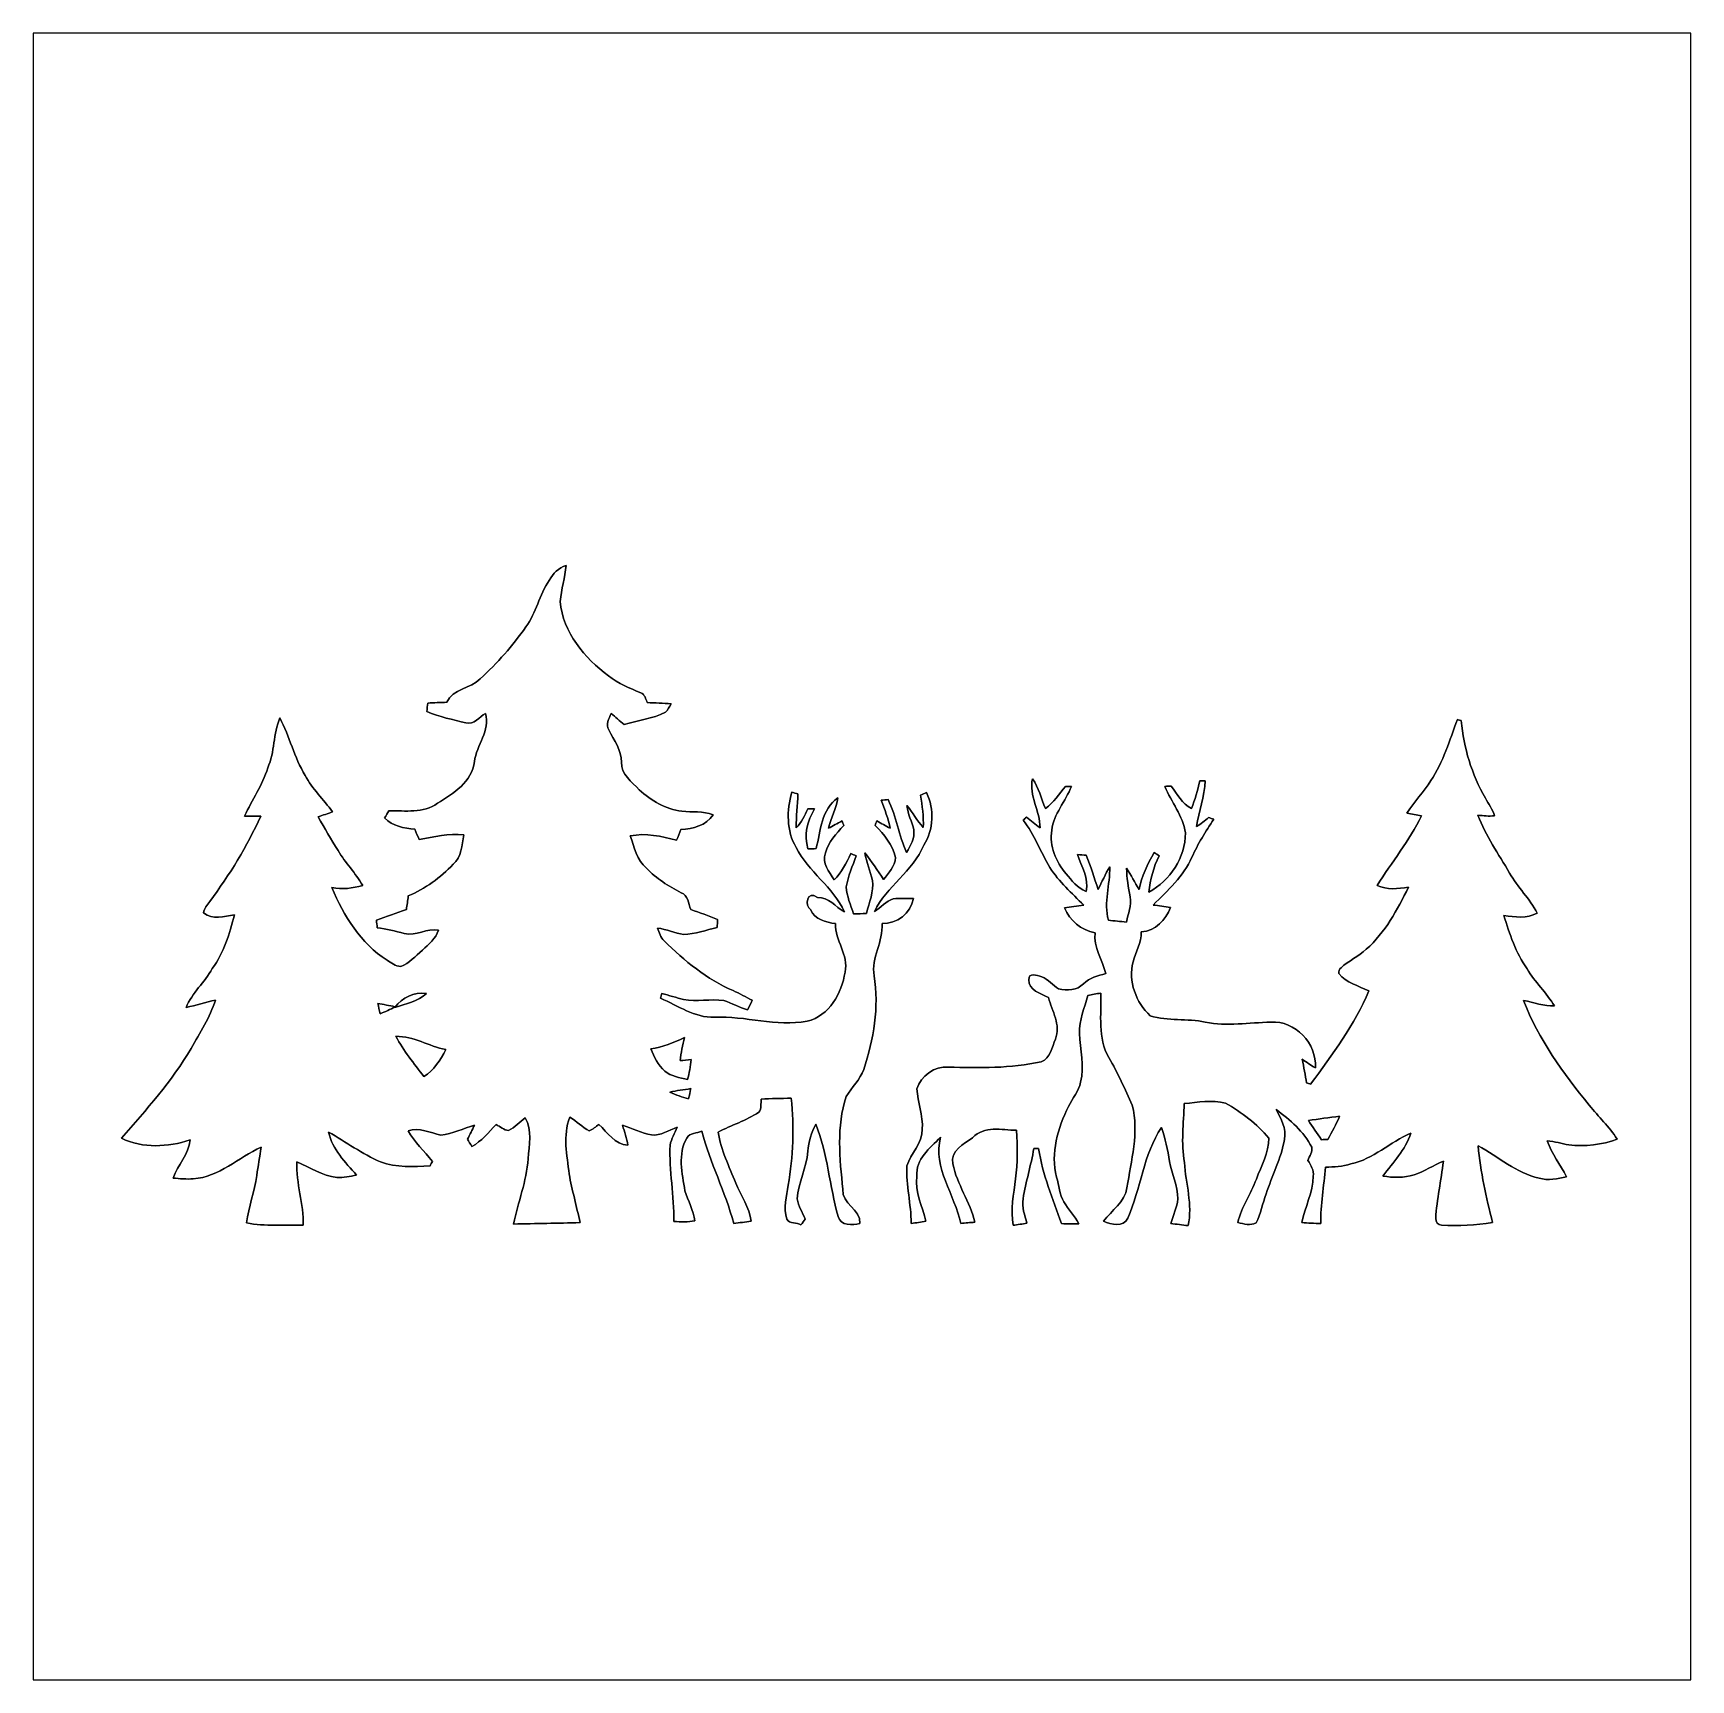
# Model space of a CAD drawing. Header units: centimetres. Extents: x -16.8 to 16.8, y -16.7 to 16.7.
import ezdxf

# ---------------------------------------------------------------- set-up
doc = ezdxf.new("R2010")
doc.units = ezdxf.units.CM
doc.header["$MEASUREMENT"] = 0
doc.layers.add('Layer 1', color=7, linetype='Continuous')

msp = doc.modelspace()

# ---------------------------------------------------------------- linework, layer by layer
at = {"layer": 'Layer 1', "color": 7}
for points, knots in [([(-16.77458, 16.66875), (-16.77458, 16.66875), (16.77458, 16.66875), (16.77458, 16.66875), (16.77458, 16.66875), (16.77458, 16.66875), (16.77458, -16.66875), (16.77458, -16.66875), (16.77458, -16.66875), (16.77458, -16.66875), (-16.77458, -16.66875), (-16.77458, -16.66875), (-16.77458, -16.66875), (-16.77458, -16.66875), (-16.77458, 16.66875), (-16.77458, 16.66875), (-16.77458, 16.66875), (-16.77458, 16.66875), (-16.77458, 16.66875), (-16.77458, 16.66875)], [0, 0, 0, 0, 0.16666667, 0.16666667, 0.16666667, 0.16666667, 0.33333333, 0.33333333, 0.33333333, 0.33333333, 0.5, 0.5, 0.5, 0.5, 0.66666667, 0.66666667, 0.66666667, 0.66666667, 1, 1, 1, 1]), ([(-6.3306, 5.59012), (-6.53062, 5.29837), (-6.59271, 4.93571), (-6.80297, 4.64996), (-6.80297, 4.64996), (-7.06861, 4.26649), (-7.38293, 3.91548), (-7.72513, 3.59939), (-7.72513, 3.59939), (-7.9248, 3.39866), (-8.2737, 3.39549), (-8.40387, 3.12244), (-8.40387, 3.12244), (-8.53158, 3.11609), (-8.66034, 3.11291), (-8.78805, 3.10691), (-8.78805, 3.10691), (-8.79475, 3.04976), (-8.80181, 2.99297), (-8.80851, 2.93546), (-8.80851, 2.93546), (-8.5538, 2.82787), (-8.28287, 2.76789), (-8.01476, 2.70439), (-8.01476, 2.70439), (-7.85389, 2.65959), (-7.74524, 2.83139), (-7.61753, 2.89736), (-7.61753, 2.89736), (-7.51699, 2.546), (-7.80591, 2.25919), (-7.84296, 1.92229), (-7.84296, 1.92229), (-7.88564, 1.51659), (-8.27617, 1.27141), (-8.59084, 1.07774), (-8.59084, 1.07774), (-8.87695, 0.8703), (-9.24595, 0.9271), (-9.57545, 0.92781), (-9.57545, 0.92781), (-9.60402, 0.87948), (-9.63295, 0.83114), (-9.66153, 0.78281), (-9.66153, 0.78281), (-9.50278, 0.61278), (-9.26818, 0.57326), (-9.04663, 0.55069), (-9.04663, 0.55069), (-9.02229, 0.48154), (-8.99442, 0.41346), (-8.96267, 0.34643), (-8.96267, 0.34643), (-8.66281, 0.38841), (-8.36542, 0.48295), (-8.05815, 0.43674), (-8.05815, 0.43674), (-8.10824, 0.23671), (-8.09625, -0.01552), (-8.27581, -0.15558), (-8.27581, -0.15558), (-8.52911, -0.43286), (-8.84061, -0.64735), (-9.18316, -0.79904), (-9.18316, -0.79904), (-9.19551, -0.89076), (-9.20785, -0.98249), (-9.21985, -1.07491), (-9.21985, -1.07491), (-9.42481, -1.14018), (-9.6266, -1.21426), (-9.82768, -1.28976), (-9.82768, -1.28976), (-9.82239, -1.3402), (-9.81675, -1.391), (-9.8111, -1.44216), (-9.8111, -1.44216), (-9.6266, -1.47285), (-9.4428, -1.50813), (-9.26289, -1.55893), (-9.26289, -1.55893), (-9.02335, -1.62489), (-8.80639, -1.43863), (-8.56897, -1.4919), (-8.56897, -1.4919), (-8.62683, -1.66194), (-8.77535, -1.77447), (-8.89776, -1.89724), (-8.89776, -1.89724), (-9.03534, -2.01613), (-9.16376, -2.15935), (-9.33626, -2.22779), (-9.33626, -2.22779), (-9.44033, -2.22038), (-9.52747, -2.153), (-9.61214, -2.09903), (-9.61214, -2.09903), (-10.14483, -1.76036), (-10.48844, -1.20015), (-10.72903, -0.63077), (-10.72903, -0.63077), (-10.52019, -0.67451), (-10.30887, -0.64347), (-10.10567, -0.58702), (-10.10567, -0.58702), (-10.24925, -0.33549), (-10.45563, -0.12735), (-10.60379, 0.121), (-10.60379, 0.121), (-10.74208, 0.34537), (-10.87649, 0.57221), (-11.0042, 0.80222), (-11.0042, 0.80222), (-10.90789, 0.8382), (-10.80982, 0.86854), (-10.71457, 0.90629), (-10.71457, 0.90629), (-10.89801, 1.15217), (-11.12379, 1.36807), (-11.26949, 1.64077), (-11.26949, 1.64077), (-11.48962, 2.0066), (-11.58628, 2.42958), (-11.78066, 2.80705), (-11.78066, 2.80705), (-11.92036, 2.48391), (-11.87979, 2.1149), (-12.0269, 1.79282), (-12.0269, 1.79282), (-12.13309, 1.44568), (-12.34475, 1.14723), (-12.49468, 0.81986), (-12.49468, 0.81986), (-12.38638, 0.81492), (-12.27808, 0.81668), (-12.16978, 0.81774), (-12.16978, 0.81774), (-12.44424, 0.20461), (-12.79701, -0.37324), (-13.202, -0.90876), (-13.202, -0.90876), (-13.25351, -0.97896), (-13.31666, -1.04916), (-13.32406, -1.14053), (-13.32406, -1.14053), (-13.14768, -1.28976), (-12.90532, -1.21144), (-12.70247, -1.18216), (-12.70247, -1.18216), (-12.79243, -1.56457), (-12.91978, -1.94627), (-13.14838, -2.27013), (-13.14838, -2.27013), (-13.30537, -2.54494), (-13.5569, -2.76013), (-13.67861, -3.05506), (-13.67861, -3.05506), (-13.47788, -3.01801), (-13.28385, -2.95346), (-13.08523, -2.90583), (-13.08523, -2.90583), (-13.1953, -3.25649), (-13.40026, -3.56694), (-13.57701, -3.88585), (-13.57701, -3.88585), (-13.96824, -4.55119), (-14.4847, -5.12445), (-14.98776, -5.70442), (-14.98776, -5.70442), (-14.55526, -5.91326), (-14.04655, -5.88504), (-13.59923, -5.73934), (-13.59923, -5.73934), (-13.63028, -6.02756), (-13.83947, -6.24699), (-13.94284, -6.50875), (-13.94284, -6.50875), (-13.80702, -6.52463), (-13.67084, -6.53556), (-13.53397, -6.52568), (-13.53397, -6.52568), (-13.00833, -6.48864), (-12.62239, -6.08965), (-12.16025, -5.88716), (-12.16025, -5.88716), (-12.19094, -6.0766), (-12.22234, -6.26639), (-12.24739, -6.45724), (-12.24739, -6.45724), (-12.29642, -6.78074), (-12.40896, -7.09154), (-12.45447, -7.41609), (-12.45447, -7.41609), (-12.07876, -7.49653), (-11.68929, -7.45067), (-11.30829, -7.46619), (-11.30829, -7.46619), (-11.29171, -7.03545), (-11.45893, -6.61811), (-11.43564, -6.18455), (-11.43564, -6.18455), (-11.16753, -6.29038), (-10.92447, -6.46501), (-10.63131, -6.49887), (-10.63131, -6.49887), (-10.4962, -6.50346), (-10.36144, -6.47524), (-10.22914, -6.44913), (-10.22914, -6.44913), (-10.46021, -6.19125), (-10.71915, -5.92914), (-10.79606, -5.57989), (-10.79606, -5.57989), (-10.44504, -5.77991), (-10.1159, -6.02121), (-9.74408, -6.18278), (-9.74408, -6.18278), (-9.42622, -6.30414), (-9.07486, -6.27415), (-8.74148, -6.26463), (-8.74148, -6.26463), (-8.72949, -6.24134), (-8.7055, -6.19513), (-8.6935, -6.17185), (-8.6935, -6.17185), (-8.86143, -5.96829), (-9.05863, -5.7852), (-9.18704, -5.55237), (-9.18704, -5.55237), (-8.95809, -5.47617), (-8.74113, -5.5947), (-8.52099, -5.64162), (-8.52099, -5.64162), (-8.28534, -5.6067), (-8.06768, -5.50898), (-7.84225, -5.43877), (-7.84225, -5.43877), (-7.88811, -5.53402), (-7.93644, -5.62822), (-7.98442, -5.72241), (-7.98442, -5.72241), (-7.95514, -5.7718), (-7.92586, -5.82119), (-7.89693, -5.87128), (-7.89693, -5.87128), (-7.69973, -5.76509), (-7.55685, -5.58694), (-7.40692, -5.42572), (-7.40692, -5.42572), (-7.32473, -5.47194), (-7.24711, -5.53579), (-7.15116, -5.54919), (-7.15116, -5.54919), (-7.02698, -5.48146), (-6.92891, -5.37563), (-6.81708, -5.29026), (-6.81708, -5.29026), (-6.6675, -5.54179), (-6.73629, -5.84412), (-6.75534, -6.11999), (-6.75534, -6.11999), (-6.79027, -6.57225), (-6.95995, -6.99805), (-7.05097, -7.44008), (-7.05097, -7.44008), (-6.60259, -7.43444), (-6.15421, -7.42209), (-5.70548, -7.41186), (-5.70548, -7.41186), (-5.77709, -7.08272), (-5.86775, -6.75816), (-5.92667, -6.42655), (-5.92667, -6.42655), (-5.96935, -6.04661), (-6.06002, -5.65079), (-5.91291, -5.28038), (-5.91291, -5.28038), (-5.77568, -5.36293), (-5.65961, -5.47582), (-5.52062, -5.55554), (-5.52062, -5.55554), (-5.44724, -5.5245), (-5.38727, -5.47088), (-5.32483, -5.42325), (-5.32483, -5.42325), (-5.15338, -5.59082), (-5.00168, -5.83142), (-4.73604, -5.84447), (-4.73604, -5.84447), (-4.76638, -5.70653), (-4.80448, -5.57354), (-4.84646, -5.43983), (-4.84646, -5.43983), (-4.65102, -5.50298), (-4.46476, -5.59752), (-4.26226, -5.63739), (-4.26226, -5.63739), (-4.07317, -5.66067), (-3.91089, -5.53861), (-3.7405, -5.48287), (-3.7405, -5.48287), (-3.78601, -5.60317), (-3.85939, -5.71359), (-3.88479, -5.84094), (-3.88479, -5.84094), (-3.90066, -6.35847), (-3.80683, -6.87141), (-3.80647, -7.38893), (-3.80647, -7.38893), (-3.66466, -7.39563), (-3.52178, -7.40057), (-3.38102, -7.37905), (-3.38102, -7.37905), (-3.41313, -7.1628), (-3.51825, -6.97054), (-3.58281, -6.76522), (-3.58281, -6.76522), (-3.64243, -6.42267), (-3.73521, -6.01839), (-3.5433, -5.70054), (-3.5433, -5.70054), (-3.48968, -5.58729), (-3.33446, -5.60811), (-3.24309, -5.55943), (-3.24309, -5.55943), (-3.07658, -6.20007), (-2.7619, -6.78956), (-2.5968, -7.42985), (-2.5968, -7.42985), (-2.48003, -7.41362), (-2.36149, -7.40057), (-2.24437, -7.38364), (-2.24437, -7.38364), (-2.27506, -7.10283), (-2.45039, -6.86752), (-2.55411, -6.61176), (-2.55411, -6.61176), (-2.68817, -6.27451), (-2.85679, -5.94466), (-2.91148, -5.58271), (-2.91148, -5.58271), (-2.64619, -5.4296), (-2.34139, -5.35446), (-2.09056, -5.1749), (-2.09056, -5.1749), (-2.026, -5.10575), (-2.05211, -4.99886), (-2.04011, -4.91278), (-2.04011, -4.91278), (-1.83868, -4.90149), (-1.63689, -4.89585), (-1.43475, -4.89373), (-1.43475, -4.89373), (-1.36631, -5.47934), (-1.39453, -6.07377), (-1.49437, -6.65445), (-1.49437, -6.65445), (-1.53, -6.88022), (-1.59456, -7.11447), (-1.51941, -7.34131), (-1.51941, -7.34131), (-1.47179, -7.44679), (-1.31269, -7.40516), (-1.23472, -7.45596), (-1.23472, -7.45596), (-1.20685, -7.41715), (-1.17828, -7.37835), (-1.1497, -7.34025), (-1.1497, -7.34025), (-1.20474, -7.20478), (-1.2887, -7.07708), (-1.31057, -6.93173), (-1.31057, -6.93173), (-1.29505, -6.59941), (-1.11478, -6.29955), (-1.09573, -5.96794), (-1.09573, -5.96794), (-1.08514, -5.77497), (-1.02341, -5.58871), (-0.9338, -5.41902), (-0.9338, -5.41902), (-0.70097, -6.02015), (-0.65158, -6.67244), (-0.48295, -7.29051), (-0.48295, -7.29051), (-0.43251, -7.47783), (-0.19509, -7.47042), (-0.04128, -7.43091), (-0.04128, -7.43091), (-0.02822, -7.13493), (-0.41451, -7.03968), (-0.38806, -6.73806), (-0.38806, -6.73806), (-0.45085, -6.11364), (-0.52105, -5.46559), (-0.31821, -4.85846), (-0.31821, -4.85846), (-0.20461, -4.67289), (-0.03951, -4.51626), (0.0381, -4.30989), (0.0381, -4.30989), (0.23319, -3.70099), (0.35066, -3.05259), (0.24518, -2.41406), (0.24518, -2.41406), (0.18168, -2.04752), (0.43497, -1.72191), (0.40569, -1.35467), (0.40569, -1.35467), (0.71085, -1.37231), (0.98531, -1.15076), (1.03964, -0.84878), (1.03964, -0.84878), (0.90382, -0.84561), (0.7687, -0.84808), (0.63359, -0.85584), (0.63359, -0.85584), (0.48683, -0.9084), (0.37924, -1.03082), (0.25118, -1.11513), (0.25118, -1.11513), (0.49601, -0.60325), (1.03082, -0.30021), (1.25166, 0.22931), (1.25166, 0.22931), (1.45133, 0.54892), (1.46791, 0.95426), (1.30634, 1.29364), (1.30634, 1.29364), (1.26541, 1.27741), (1.22449, 1.26118), (1.18392, 1.24495), (1.18392, 1.24495), (1.22026, 1.02764), (1.25236, 0.80821), (1.2386, 0.58667), (1.2386, 0.58667), (1.11689, 0.72566), (1.02623, 0.88829), (0.91052, 1.03117), (0.91052, 1.03117), (0.92781, 0.85831), (1.00683, 0.70309), (1.05128, 0.53763), (1.05128, 0.53763), (1.06468, 0.37359), (0.98848, 0.21696), (0.90276, 0.08149), (0.90276, 0.08149), (0.74507, 0.42651), (0.69674, 0.81209), (0.5267, 1.15288), (0.5267, 1.15288), (0.49283, 1.1497), (0.42474, 1.14371), (0.39052, 1.14053), (0.39052, 1.14053), (0.45297, 0.95144), (0.53481, 0.76764), (0.5715, 0.57115), (0.5715, 0.57115), (0.47872, 0.61877), (0.38876, 0.67098), (0.29845, 0.72319), (0.29845, 0.72319), (0.28751, 0.6925), (0.27728, 0.66146), (0.26705, 0.63041), (0.26705, 0.63041), (0.44309, 0.44379), (0.62512, 0.23566), (0.6791, -0.02152), (0.6791, -0.02152), (0.66993, -0.19509), (0.54046, -0.33514), (0.43674, -0.46637), (0.43674, -0.46637), (0.31926, -0.28187), (0.19756, -0.09878), (0.05927, 0.07126), (0.05927, 0.07126), (0.08996, -0.11924), (0.17039, -0.29633), (0.21272, -0.48366), (0.21272, -0.48366), (0.23954, -0.71402), (0.14781, -0.93274), (0.08961, -1.15076), (0.08961, -1.15076), (0.00317, -1.15605), (-0.08326, -1.15993), (-0.16969, -1.1624), (-0.16969, -1.1624), (-0.23283, -0.9846), (-0.30586, -0.80539), (-0.31926, -0.61524), (-0.31926, -0.61524), (-0.28363, -0.39582), (-0.19262, -0.19262), (-0.11501, 0.01376), (-0.11501, 0.01376), (-0.15169, 0.02858), (-0.18803, 0.04339), (-0.22437, 0.05786), (-0.22437, 0.05786), (-0.32209, -0.12841), (-0.40781, -0.32773), (-0.5655, -0.47308), (-0.5655, -0.47308), (-0.65864, -0.30551), (-0.82479, -0.13864), (-0.73872, 0.07197), (-0.73872, 0.07197), (-0.68756, 0.29351), (-0.51788, 0.46249), (-0.36865, 0.62548), (-0.36865, 0.62548), (-0.38065, 0.65793), (-0.39264, 0.69039), (-0.40428, 0.72249), (-0.40428, 0.72249), (-0.4953, 0.67098), (-0.58632, 0.61913), (-0.68016, 0.57256), (-0.68016, 0.57256), (-0.62971, 0.78176), (-0.51364, 0.9719), (-0.4886, 1.1878), (-0.4886, 1.1878), (-0.82374, 0.95814), (-0.83608, 0.51682), (-0.9271, 0.15875), (-0.9271, 0.15875), (-0.98284, 0.15804), (-1.03823, 0.15699), (-1.09361, 0.15593), (-1.09361, 0.15593), (-1.18286, 0.43392), (-1.10243, 0.72073), (-0.96203, 0.96696), (-0.96203, 0.96696), (-1.00789, 0.96626), (-1.05375, 0.96555), (-1.09926, 0.96449), (-1.09926, 0.96449), (-1.16205, 0.82868), (-1.22096, 0.6858), (-1.33421, 0.58244), (-1.33421, 0.58244), (-1.33068, 0.81174), (-1.30739, 1.03928), (-1.2954, 1.26788), (-1.2954, 1.26788), (-1.32644, 1.276), (-1.38853, 1.29187), (-1.41958, 1.29999), (-1.41958, 1.29999), (-1.52576, 0.93274), (-1.53247, 0.51964), (-1.33209, 0.1838), (-1.33209, 0.1838), (-1.08479, -0.30974), (-0.58385, -0.6163), (-0.35736, -1.12148), (-0.35736, -1.12148), (-0.53799, -1.02129), (-0.67275, -0.81245), (-0.90099, -0.83044), (-0.90099, -0.83044), (-1.11725, -0.66922), (-1.16452, -1.00013), (-1.04105, -1.07633), (-1.04105, -1.07633), (-0.95462, -1.2767), (-0.73131, -1.33315), (-0.53693, -1.35925), (-0.53693, -1.35925), (-0.54575, -1.7018), (-0.26917, -1.99178), (-0.3429, -2.34103), (-0.3429, -2.34103), (-0.41099, -2.76789), (-0.65864, -3.22827), (-1.11125, -3.33481), (-1.11125, -3.33481), (-1.73743, -3.45087), (-2.35867, -3.22651), (-2.98591, -3.2512), (-2.98591, -3.2512), (-3.38914, -3.27025), (-3.72145, -3.01837), (-4.07705, -2.86985), (-4.07705, -2.86985), (-4.0707, -2.84586), (-4.05871, -2.79788), (-4.05236, -2.77389), (-4.05236, -2.77389), (-3.90454, -2.80952), (-3.75991, -2.85962), (-3.61103, -2.89348), (-3.61103, -2.89348), (-3.34222, -2.94922), (-3.06811, -2.87549), (-2.79859, -2.91783), (-2.79859, -2.91783), (-2.63313, -2.96792), (-2.48179, -3.05682), (-2.31563, -3.10621), (-2.31563, -3.10621), (-2.28283, -3.04165), (-2.25072, -2.97674), (-2.22003, -2.91112), (-2.22003, -2.91112), (-2.34879, -2.84409), (-2.47544, -2.77566), (-2.60668, -2.71498), (-2.60668, -2.71498), (-3.13902, -2.48603), (-3.59304, -2.11138), (-4.00473, -1.70991), (-4.00473, -1.70991), (-4.07846, -1.64112), (-4.10351, -1.53952), (-4.13632, -1.44815), (-4.13632, -1.44815), (-3.9564, -1.47426), (-3.78813, -1.54869), (-3.60927, -1.57868), (-3.60927, -1.57868), (-3.37679, -1.56669), (-3.15383, -1.49331), (-2.93017, -1.43475), (-2.93017, -1.43475), (-2.92911, -1.39559), (-2.92664, -1.31727), (-2.92523, -1.27811), (-2.92523, -1.27811), (-3.09704, -1.18886), (-3.28683, -1.14194), (-3.46604, -1.07174), (-3.46604, -1.07174), (-3.51226, -0.94791), (-3.52072, -0.7874), (-3.66007, -0.73343), (-3.66007, -0.73343), (-3.91724, -0.60149), (-4.16066, -0.44485), (-4.36245, -0.2353), (-4.36245, -0.2353), (-4.56212, -0.07655), (-4.60657, 0.18874), (-4.69089, 0.41628), (-4.69089, 0.41628), (-4.37656, 0.48436), (-4.058, 0.40464), (-3.75144, 0.33338), (-3.75144, 0.33338), (-3.72145, 0.40323), (-3.69641, 0.47872), (-3.66607, 0.54681), (-3.66607, 0.54681), (-3.42089, 0.56374), (-3.15489, 0.62159), (-3.01519, 0.84349), (-3.01519, 0.84349), (-3.21592, 0.92428), (-3.43641, 0.89147), (-3.64596, 0.9204), (-3.64596, 0.9204), (-3.97828, 0.9465), (-4.2612, 1.14088), (-4.50779, 1.34832), (-4.50779, 1.34832), (-4.65808, 1.50848), (-4.87892, 1.66723), (-4.86798, 1.91029), (-4.86798, 1.91029), (-4.86586, 2.15406), (-5.01756, 2.35691), (-5.12692, 2.56223), (-5.12692, 2.56223), (-5.19536, 2.67159), (-5.11986, 2.79224), (-5.07929, 2.89631), (-5.07929, 2.89631), (-4.98934, 2.82293), (-4.90255, 2.74602), (-4.81401, 2.67088), (-4.81401, 2.67088), (-4.53813, 2.76154), (-4.23968, 2.78342), (-3.97969, 2.92029), (-3.97969, 2.92029), (-3.92642, 2.96545), (-3.89749, 3.03212), (-3.85974, 3.08963), (-3.85974, 3.08963), (-4.02131, 3.10586), (-4.18394, 3.10868), (-4.34587, 3.11538), (-4.34587, 3.11538), (-4.37586, 3.18805), (-4.39244, 3.28295), (-4.47746, 3.31117), (-4.47746, 3.31117), (-4.70253, 3.4096), (-4.93466, 3.50167), (-5.12904, 3.65584), (-5.12904, 3.65584), (-5.61587, 4.0199), (-6.05367, 4.53143), (-6.10694, 5.16184), (-6.10694, 5.16184), (-6.08612, 5.40879), (-6.01133, 5.64762), (-5.99017, 5.89456), (-5.99017, 5.89456), (-6.14257, 5.84623), (-6.25546, 5.72735), (-6.3306, 5.59012), (-6.3306, 5.59012), (-6.3306, 5.59012), (-6.3306, 5.59012), (-6.3306, 5.59012)], [0, 0, 0, 0, 0.00549451, 0.00549451, 0.00549451, 0.00549451, 0.01098901, 0.01098901, 0.01098901, 0.01098901, 0.01648352, 0.01648352, 0.01648352, 0.01648352, 0.02197802, 0.02197802, 0.02197802, 0.02197802, 0.02747253, 0.02747253, 0.02747253, 0.02747253, 0.03296703, 0.03296703, 0.03296703, 0.03296703, 0.03846154, 0.03846154, 0.03846154, 0.03846154, 0.04395604, 0.04395604, 0.04395604, 0.04395604, 0.04945055, 0.04945055, 0.04945055, 0.04945055, 0.05494505, 0.05494505, 0.05494505, 0.05494505, 0.06043956, 0.06043956, 0.06043956, 0.06043956, 0.06593407, 0.06593407, 0.06593407, 0.06593407, 0.07142857, 0.07142857, 0.07142857, 0.07142857, 0.07692308, 0.07692308, 0.07692308, 0.07692308, 0.08241758, 0.08241758, 0.08241758, 0.08241758, 0.08791209, 0.08791209, 0.08791209, 0.08791209, 0.09340659, 0.09340659, 0.09340659, 0.09340659, 0.0989011, 0.0989011, 0.0989011, 0.0989011, 0.1043956, 0.1043956, 0.1043956, 0.1043956, 0.10989011, 0.10989011, 0.10989011, 0.10989011, 0.11538462, 0.11538462, 0.11538462, 0.11538462, 0.12087912, 0.12087912, 0.12087912, 0.12087912, 0.12637363, 0.12637363, 0.12637363, 0.12637363, 0.13186813, 0.13186813, 0.13186813, 0.13186813, 0.13736264, 0.13736264, 0.13736264, 0.13736264, 0.14285714, 0.14285714, 0.14285714, 0.14285714, 0.14835165, 0.14835165, 0.14835165, 0.14835165, 0.15384615, 0.15384615, 0.15384615, 0.15384615, 0.15934066, 0.15934066, 0.15934066, 0.15934066, 0.16483516, 0.16483516, 0.16483516, 0.16483516, 0.17032967, 0.17032967, 0.17032967, 0.17032967, 0.17582418, 0.17582418, 0.17582418, 0.17582418, 0.18131868, 0.18131868, 0.18131868, 0.18131868, 0.18681319, 0.18681319, 0.18681319, 0.18681319, 0.19230769, 0.19230769, 0.19230769, 0.19230769, 0.1978022, 0.1978022, 0.1978022, 0.1978022, 0.2032967, 0.2032967, 0.2032967, 0.2032967, 0.20879121, 0.20879121, 0.20879121, 0.20879121, 0.21428571, 0.21428571, 0.21428571, 0.21428571, 0.21978022, 0.21978022, 0.21978022, 0.21978022, 0.22527473, 0.22527473, 0.22527473, 0.22527473, 0.23076923, 0.23076923, 0.23076923, 0.23076923, 0.23626374, 0.23626374, 0.23626374, 0.23626374, 0.24175824, 0.24175824, 0.24175824, 0.24175824, 0.24725275, 0.24725275, 0.24725275, 0.24725275, 0.25274725, 0.25274725, 0.25274725, 0.25274725, 0.25824176, 0.25824176, 0.25824176, 0.25824176, 0.26373626, 0.26373626, 0.26373626, 0.26373626, 0.26923077, 0.26923077, 0.26923077, 0.26923077, 0.27472527, 0.27472527, 0.27472527, 0.27472527, 0.28021978, 0.28021978, 0.28021978, 0.28021978, 0.28571429, 0.28571429, 0.28571429, 0.28571429, 0.29120879, 0.29120879, 0.29120879, 0.29120879, 0.2967033, 0.2967033, 0.2967033, 0.2967033, 0.3021978, 0.3021978, 0.3021978, 0.3021978, 0.30769231, 0.30769231, 0.30769231, 0.30769231, 0.31318681, 0.31318681, 0.31318681, 0.31318681, 0.31868132, 0.31868132, 0.31868132, 0.31868132, 0.32417582, 0.32417582, 0.32417582, 0.32417582, 0.32967033, 0.32967033, 0.32967033, 0.32967033, 0.33516484, 0.33516484, 0.33516484, 0.33516484, 0.34065934, 0.34065934, 0.34065934, 0.34065934, 0.34615385, 0.34615385, 0.34615385, 0.34615385, 0.35164835, 0.35164835, 0.35164835, 0.35164835, 0.35714286, 0.35714286, 0.35714286, 0.35714286, 0.36263736, 0.36263736, 0.36263736, 0.36263736, 0.36813187, 0.36813187, 0.36813187, 0.36813187, 0.37362637, 0.37362637, 0.37362637, 0.37362637, 0.37912088, 0.37912088, 0.37912088, 0.37912088, 0.38461538, 0.38461538, 0.38461538, 0.38461538, 0.39010989, 0.39010989, 0.39010989, 0.39010989, 0.3956044, 0.3956044, 0.3956044, 0.3956044, 0.4010989, 0.4010989, 0.4010989, 0.4010989, 0.40659341, 0.40659341, 0.40659341, 0.40659341, 0.41208791, 0.41208791, 0.41208791, 0.41208791, 0.41758242, 0.41758242, 0.41758242, 0.41758242, 0.42307692, 0.42307692, 0.42307692, 0.42307692, 0.42857143, 0.42857143, 0.42857143, 0.42857143, 0.43406593, 0.43406593, 0.43406593, 0.43406593, 0.43956044, 0.43956044, 0.43956044, 0.43956044, 0.44505495, 0.44505495, 0.44505495, 0.44505495, 0.45054945, 0.45054945, 0.45054945, 0.45054945, 0.45604396, 0.45604396, 0.45604396, 0.45604396, 0.46153846, 0.46153846, 0.46153846, 0.46153846, 0.46703297, 0.46703297, 0.46703297, 0.46703297, 0.47252747, 0.47252747, 0.47252747, 0.47252747, 0.47802198, 0.47802198, 0.47802198, 0.47802198, 0.48351648, 0.48351648, 0.48351648, 0.48351648, 0.48901099, 0.48901099, 0.48901099, 0.48901099, 0.49450549, 0.49450549, 0.49450549, 0.49450549, 0.5, 0.5, 0.5, 0.5, 0.50549451, 0.50549451, 0.50549451, 0.50549451, 0.51098901, 0.51098901, 0.51098901, 0.51098901, 0.51648352, 0.51648352, 0.51648352, 0.51648352, 0.52197802, 0.52197802, 0.52197802, 0.52197802, 0.52747253, 0.52747253, 0.52747253, 0.52747253, 0.53296703, 0.53296703, 0.53296703, 0.53296703, 0.53846154, 0.53846154, 0.53846154, 0.53846154, 0.54395604, 0.54395604, 0.54395604, 0.54395604, 0.54945055, 0.54945055, 0.54945055, 0.54945055, 0.55494505, 0.55494505, 0.55494505, 0.55494505, 0.56043956, 0.56043956, 0.56043956, 0.56043956, 0.56593407, 0.56593407, 0.56593407, 0.56593407, 0.57142857, 0.57142857, 0.57142857, 0.57142857, 0.57692308, 0.57692308, 0.57692308, 0.57692308, 0.58241758, 0.58241758, 0.58241758, 0.58241758, 0.58791209, 0.58791209, 0.58791209, 0.58791209, 0.59340659, 0.59340659, 0.59340659, 0.59340659, 0.5989011, 0.5989011, 0.5989011, 0.5989011, 0.6043956, 0.6043956, 0.6043956, 0.6043956, 0.60989011, 0.60989011, 0.60989011, 0.60989011, 0.61538462, 0.61538462, 0.61538462, 0.61538462, 0.62087912, 0.62087912, 0.62087912, 0.62087912, 0.62637363, 0.62637363, 0.62637363, 0.62637363, 0.63186813, 0.63186813, 0.63186813, 0.63186813, 0.63736264, 0.63736264, 0.63736264, 0.63736264, 0.64285714, 0.64285714, 0.64285714, 0.64285714, 0.64835165, 0.64835165, 0.64835165, 0.64835165, 0.65384615, 0.65384615, 0.65384615, 0.65384615, 0.65934066, 0.65934066, 0.65934066, 0.65934066, 0.66483516, 0.66483516, 0.66483516, 0.66483516, 0.67032967, 0.67032967, 0.67032967, 0.67032967, 0.67582418, 0.67582418, 0.67582418, 0.67582418, 0.68131868, 0.68131868, 0.68131868, 0.68131868, 0.68681319, 0.68681319, 0.68681319, 0.68681319, 0.69230769, 0.69230769, 0.69230769, 0.69230769, 0.6978022, 0.6978022, 0.6978022, 0.6978022, 0.7032967, 0.7032967, 0.7032967, 0.7032967, 0.70879121, 0.70879121, 0.70879121, 0.70879121, 0.71428571, 0.71428571, 0.71428571, 0.71428571, 0.71978022, 0.71978022, 0.71978022, 0.71978022, 0.72527473, 0.72527473, 0.72527473, 0.72527473, 0.73076923, 0.73076923, 0.73076923, 0.73076923, 0.73626374, 0.73626374, 0.73626374, 0.73626374, 0.74175824, 0.74175824, 0.74175824, 0.74175824, 0.74725275, 0.74725275, 0.74725275, 0.74725275, 0.75274725, 0.75274725, 0.75274725, 0.75274725, 0.75824176, 0.75824176, 0.75824176, 0.75824176, 0.76373626, 0.76373626, 0.76373626, 0.76373626, 0.76923077, 0.76923077, 0.76923077, 0.76923077, 0.77472527, 0.77472527, 0.77472527, 0.77472527, 0.78021978, 0.78021978, 0.78021978, 0.78021978, 0.78571429, 0.78571429, 0.78571429, 0.78571429, 0.79120879, 0.79120879, 0.79120879, 0.79120879, 0.7967033, 0.7967033, 0.7967033, 0.7967033, 0.8021978, 0.8021978, 0.8021978, 0.8021978, 0.80769231, 0.80769231, 0.80769231, 0.80769231, 0.81318681, 0.81318681, 0.81318681, 0.81318681, 0.81868132, 0.81868132, 0.81868132, 0.81868132, 0.82417582, 0.82417582, 0.82417582, 0.82417582, 0.82967033, 0.82967033, 0.82967033, 0.82967033, 0.83516484, 0.83516484, 0.83516484, 0.83516484, 0.84065934, 0.84065934, 0.84065934, 0.84065934, 0.84615385, 0.84615385, 0.84615385, 0.84615385, 0.85164835, 0.85164835, 0.85164835, 0.85164835, 0.85714286, 0.85714286, 0.85714286, 0.85714286, 0.86263736, 0.86263736, 0.86263736, 0.86263736, 0.86813187, 0.86813187, 0.86813187, 0.86813187, 0.87362637, 0.87362637, 0.87362637, 0.87362637, 0.87912088, 0.87912088, 0.87912088, 0.87912088, 0.88461538, 0.88461538, 0.88461538, 0.88461538, 0.89010989, 0.89010989, 0.89010989, 0.89010989, 0.8956044, 0.8956044, 0.8956044, 0.8956044, 0.9010989, 0.9010989, 0.9010989, 0.9010989, 0.90659341, 0.90659341, 0.90659341, 0.90659341, 0.91208791, 0.91208791, 0.91208791, 0.91208791, 0.91758242, 0.91758242, 0.91758242, 0.91758242, 0.92307692, 0.92307692, 0.92307692, 0.92307692, 0.92857143, 0.92857143, 0.92857143, 0.92857143, 0.93406593, 0.93406593, 0.93406593, 0.93406593, 0.93956044, 0.93956044, 0.93956044, 0.93956044, 0.94505495, 0.94505495, 0.94505495, 0.94505495, 0.95054945, 0.95054945, 0.95054945, 0.95054945, 0.95604396, 0.95604396, 0.95604396, 0.95604396, 0.96153846, 0.96153846, 0.96153846, 0.96153846, 0.96703297, 0.96703297, 0.96703297, 0.96703297, 0.97252747, 0.97252747, 0.97252747, 0.97252747, 0.97802198, 0.97802198, 0.97802198, 0.97802198, 0.98351648, 0.98351648, 0.98351648, 0.98351648, 0.98901099, 0.98901099, 0.98901099, 0.98901099, 1, 1, 1, 1]), ([(12.04948, 2.77354), (11.89249, 2.35338), (11.76443, 1.91452), (11.51467, 1.5367), (11.51467, 1.5367), (11.37356, 1.3021), (11.17212, 1.1116), (11.02924, 0.87806), (11.02924, 0.87806), (11.12661, 0.85901), (11.22468, 0.84279), (11.32276, 0.8255), (11.32276, 0.8255), (11.0804, 0.32032), (10.72409, -0.11642), (10.42388, -0.58596), (10.42388, -0.58596), (10.62461, -0.67628), (10.84862, -0.65758), (11.05994, -0.6223), (11.05994, -0.6223), (10.83416, -1.07668), (10.5918, -1.53917), (10.20339, -1.87784), (10.20339, -1.87784), (10.04887, -2.02318), (9.85061, -2.11067), (9.69433, -2.25249), (9.69433, -2.25249), (9.65729, -2.28071), (9.64812, -2.32728), (9.65165, -2.37137), (9.65165, -2.37137), (9.80581, -2.55623), (10.04605, -2.62184), (10.25701, -2.71815), (10.25701, -2.71815), (9.9695, -3.40713), (9.52359, -4.01391), (9.07874, -4.60798), (9.07874, -4.60798), (9.05827, -4.60234), (9.01735, -4.59105), (8.99724, -4.58541), (8.99724, -4.58541), (8.96973, -4.42489), (8.94292, -4.26508), (8.91081, -4.10598), (8.91081, -4.10598), (8.99689, -4.16595), (9.08297, -4.22557), (9.17504, -4.27743), (9.17504, -4.27743), (9.21138, -3.79095), (8.76759, -3.31435), (8.27334, -3.35386), (8.27334, -3.35386), (7.83096, -3.36338), (7.38787, -3.44311), (6.94796, -3.35139), (6.94796, -3.35139), (6.58072, -3.27766), (6.19337, -3.33304), (5.83494, -3.22756), (5.83494, -3.22756), (5.54708, -2.95592), (5.37916, -2.52624), (5.48711, -2.13219), (5.48711, -2.13219), (5.54249, -1.9304), (5.65256, -1.74166), (5.65221, -1.52718), (5.65221, -1.52718), (5.94042, -1.50601), (6.14292, -1.28517), (6.24205, -1.03011), (6.24205, -1.03011), (6.1274, -1.01318), (6.00639, -0.99483), (5.8928, -0.98213), (5.8928, -0.98213), (6.18949, -0.69039), (6.50346, -0.40076), (6.67738, -0.01411), (6.67738, -0.01411), (6.79873, 0.25612), (6.95219, 0.50871), (7.1187, 0.75283), (7.1187, 0.75283), (7.08413, 0.76588), (7.04991, 0.77858), (7.01569, 0.79093), (7.01569, 0.79093), (6.93914, 0.72284), (6.85906, 0.65828), (6.77192, 0.60466), (6.77192, 0.60466), (6.81814, 0.91722), (6.93244, 1.21532), (6.94831, 1.53317), (6.94831, 1.53317), (6.92044, 1.53247), (6.8647, 1.53106), (6.83683, 1.53035), (6.83683, 1.53035), (6.78991, 1.3402), (6.74158, 1.1497), (6.66538, 0.96873), (6.66538, 0.96873), (6.48406, 1.07386), (6.37611, 1.26048), (6.25722, 1.42558), (6.25722, 1.42558), (6.22582, 1.42381), (6.16338, 1.42099), (6.13198, 1.41923), (6.13198, 1.41923), (6.25863, 1.09926), (6.49746, 0.82656), (6.54438, 0.4759), (6.54438, 0.4759), (6.54932, -0.02152), (6.23676, -0.49001), (5.80425, -0.72178), (5.80425, -0.72178), (5.83283, -0.46814), (5.89597, -0.2159), (6.01662, 0.01023), (6.01662, 0.01023), (5.99122, 0.02716), (5.94078, 0.06103), (5.91538, 0.07796), (5.91538, 0.07796), (5.7718, -0.1524), (5.66596, -0.40569), (5.6067, -0.67098), (5.6067, -0.67098), (5.51886, -0.52776), (5.44901, -0.37465), (5.35517, -0.23601), (5.35517, -0.23601), (5.35834, -0.43109), (5.38903, -0.62477), (5.42537, -0.81633), (5.42537, -0.81633), (5.45888, -0.98954), (5.38233, -1.15888), (5.35093, -1.32786), (5.35093, -1.32786), (5.22922, -1.31657), (5.10787, -1.30387), (4.98722, -1.29011), (4.98722, -1.29011), (4.88738, -0.93133), (5.02285, -0.56974), (5.01544, -0.20779), (5.01544, -0.20779), (4.9216, -0.35384), (4.85881, -0.51647), (4.77767, -0.66922), (4.77767, -0.66922), (4.70323, -0.43603), (4.62915, -0.2032), (4.53954, 0.02469), (4.53954, 0.02469), (4.48063, 0.02999), (4.42207, 0.03493), (4.36386, 0.03916), (4.36386, 0.03916), (4.43583, -0.20108), (4.60128, -0.44697), (4.53602, -0.7052), (4.53602, -0.7052), (4.35928, -0.64488), (4.24744, -0.48295), (4.12891, -0.35031), (4.12891, -0.35031), (3.92853, -0.10795), (3.78037, 0.21202), (3.8421, 0.53269), (3.8421, 0.53269), (3.87632, 0.86642), (4.12432, 1.11548), (4.23827, 1.42028), (4.23827, 1.42028), (4.20934, 1.42028), (4.15114, 1.41993), (4.12186, 1.41993), (4.12186, 1.41993), (3.99521, 1.26224), (3.87456, 1.09502), (3.71334, 0.96979), (3.71334, 0.96979), (3.61915, 1.16805), (3.58352, 1.39559), (3.44946, 1.57304), (3.44946, 1.57304), (3.37679, 1.23084), (3.6068, 0.91934), (3.60292, 0.57926), (3.60292, 0.57926), (3.50943, 0.64982), (3.41912, 0.72531), (3.32846, 0.79904), (3.32846, 0.79904), (3.30623, 0.77823), (3.28436, 0.75706), (3.26284, 0.73554), (3.26284, 0.73554), (3.48897, 0.44344), (3.61527, 0.09454), (3.80224, -0.22084), (3.80224, -0.22084), (3.98533, -0.51329), (4.2478, -0.74083), (4.48627, -0.98566), (4.48627, -0.98566), (4.35645, -1.00436), (4.22416, -1.01988), (4.0954, -1.03928), (4.0954, -1.03928), (4.21534, -1.29646), (4.4256, -1.49472), (4.71558, -1.54305), (4.71558, -1.54305), (4.68277, -1.8355), (4.87045, -2.09232), (4.93219, -2.36996), (4.93219, -2.36996), (4.77308, -2.41723), (4.60551, -2.45639), (4.48239, -2.57493), (4.48239, -2.57493), (4.35575, -2.71745), (4.15184, -2.7118), (3.97969, -2.68111), (3.97969, -2.68111), (3.85586, -2.61303), (3.77155, -2.48673), (3.6382, -2.43346), (3.6382, -2.43346), (3.53801, -2.4063), (3.36973, -2.34491), (3.37432, -2.49379), (3.37432, -2.49379), (3.36973, -2.70334), (3.6195, -2.77848), (3.77437, -2.85679), (3.77437, -2.85679), (3.84845, -3.12984), (4.02731, -3.40783), (3.91407, -3.69817), (3.91407, -3.69817), (3.84881, -3.85551), (3.81212, -4.08728), (3.62797, -4.15466), (3.62797, -4.15466), (3.0099, -4.29154), (2.3749, -4.28413), (1.74625, -4.26191), (1.74625, -4.26191), (1.46967, -4.23404), (1.19027, -4.44712), (1.11019, -4.7057), (1.11019, -4.7057), (1.12536, -4.97911), (1.24248, -5.24228), (1.21885, -5.52132), (1.21885, -5.52132), (1.23049, -5.80708), (0.9846, -6.00604), (0.90946, -6.26463), (0.90946, -6.26463), (0.89112, -6.65551), (0.99307, -7.03827), (0.99695, -7.42809), (0.99695, -7.42809), (1.09608, -7.41504), (1.19556, -7.40622), (1.29399, -7.38505), (1.29399, -7.38505), (1.22872, -7.08096), (1.0608, -6.79732), (1.10843, -6.47277), (1.10843, -6.47277), (1.08479, -6.12916), (1.37089, -5.90162), (1.59209, -5.68466), (1.59209, -5.68466), (1.42663, -6.30379), (1.88101, -6.84318), (1.99778, -7.42809), (1.99778, -7.42809), (2.09338, -7.41962), (2.18969, -7.41151), (2.28635, -7.4041), (2.28635, -7.4041), (2.19181, -6.99029), (1.91946, -6.63857), (1.83903, -6.22018), (1.83903, -6.22018), (1.77765, -5.95771), (2.07186, -5.82119), (2.23696, -5.69242), (2.23696, -5.69242), (2.4765, -5.44477), (2.82293, -5.53861), (3.12632, -5.54355), (3.12632, -5.54355), (3.14713, -5.86952), (3.15313, -6.19901), (3.10621, -6.52357), (3.10621, -6.52357), (3.07269, -6.83507), (3.00037, -7.15327), (3.05929, -7.46654), (3.05929, -7.46654), (3.15207, -7.45278), (3.24485, -7.43902), (3.33834, -7.42527), (3.33834, -7.42527), (3.29071, -7.26475), (3.23356, -7.09965), (3.26072, -6.92891), (3.26072, -6.92891), (3.31611, -6.58601), (3.41877, -6.25263), (3.47874, -5.91044), (3.47874, -5.91044), (3.50273, -5.91079), (3.55071, -5.9115), (3.5747, -5.91185), (3.5747, -5.91185), (3.65266, -6.44031), (3.85974, -6.93349), (4.03966, -7.43303), (4.03966, -7.43303), (4.15502, -7.43867), (4.27073, -7.4422), (4.38644, -7.4355), (4.38644, -7.4355), (4.30424, -7.27675), (4.17724, -7.14834), (4.08799, -6.99417), (4.08799, -6.99417), (3.99486, -6.84213), (3.98427, -6.65868), (3.93912, -6.49041), (3.93912, -6.49041), (3.80753, -6.00781), (3.96452, -5.49204), (4.18112, -5.05883), (4.18112, -5.05883), (4.25803, -4.89338), (4.38891, -4.75121), (4.42524, -4.56882), (4.42524, -4.56882), (4.50815, -4.24215), (4.41607, -3.90878), (4.40267, -3.58034), (4.40267, -3.58034), (4.38856, -3.31117), (4.50709, -3.0667), (4.57094, -2.81199), (4.57094, -2.81199), (4.65737, -2.79647), (4.7438, -2.78024), (4.83094, -2.76507), (4.83094, -2.76507), (4.8514, -3.20075), (4.75932, -3.677), (4.99816, -4.07), (4.99816, -4.07), (5.17102, -4.38326), (5.32447, -4.70711), (5.47088, -5.03308), (5.47088, -5.03308), (5.61093, -5.58553), (5.44724, -6.15774), (5.36257, -6.70631), (5.36257, -6.70631), (5.32059, -6.9977), (5.05143, -7.15963), (4.89021, -7.38329), (4.89021, -7.38329), (5.04331, -7.4549), (5.28673, -7.5124), (5.37739, -7.32014), (5.37739, -7.32014), (5.64233, -6.725), (5.69454, -6.03568), (6.06213, -5.48569), (6.06213, -5.48569), (6.13869, -5.70936), (6.18772, -5.94007), (6.22547, -6.17326), (6.22547, -6.17326), (6.27521, -6.42726), (6.38916, -6.66856), (6.39057, -6.93138), (6.39057, -6.93138), (6.37752, -7.106), (6.2992, -7.26334), (6.24769, -7.42774), (6.24769, -7.42774), (6.36623, -7.44714), (6.48018, -7.45702), (6.60118, -7.4736), (6.60118, -7.4736), (6.6929, -7.05026), (6.55496, -6.61917), (6.52392, -6.19725), (6.52392, -6.19725), (6.45654, -5.80143), (6.50593, -5.39997), (6.52286, -5.00239), (6.52286, -5.00239), (6.79838, -4.97205), (7.08166, -4.92866), (7.35542, -4.99322), (7.35542, -4.99322), (7.68421, -5.17596), (7.99112, -5.41479), (8.23595, -5.70089), (8.23595, -5.70089), (8.23454, -5.99899), (8.08214, -6.26181), (7.98089, -6.53309), (7.98089, -6.53309), (7.87047, -6.83189), (7.6775, -7.09542), (7.60624, -7.40939), (7.60624, -7.40939), (7.72548, -7.43514), (7.86165, -7.48171), (7.97701, -7.4168), (7.97701, -7.4168), (8.06767, -7.23159), (8.10754, -7.02451), (8.17774, -6.83084), (8.17774, -6.83084), (8.29663, -6.46148), (8.48819, -6.1147), (8.54745, -5.72735), (8.54745, -5.72735), (8.59508, -5.50369), (8.47725, -5.3086), (8.38024, -5.12092), (8.38024, -5.12092), (8.66246, -5.33012), (8.9408, -5.56789), (9.10343, -5.8861), (9.10343, -5.8861), (9.11966, -5.97994), (9.05651, -6.06601), (9.02617, -6.15209), (9.02617, -6.15209), (9.07838, -6.25158), (9.15458, -6.35353), (9.13095, -6.47312), (9.13095, -6.47312), (9.12989, -6.80332), (8.96197, -7.09401), (8.90129, -7.41186), (8.90129, -7.41186), (9.03041, -7.42244), (9.15529, -7.42456), (9.28617, -7.43162), (9.28617, -7.43162), (9.27594, -7.04815), (9.34896, -6.67173), (9.37966, -6.29073), (9.37966, -6.29073), (9.55287, -6.28121), (9.7282, -6.2798), (9.89471, -6.22265), (9.89471, -6.22265), (10.35085, -6.12669), (10.68776, -5.77744), (11.10862, -5.60317), (11.10862, -5.60317), (10.99855, -5.93796), (10.74737, -6.19337), (10.54029, -6.46889), (10.54029, -6.46889), (10.7502, -6.50522), (10.96857, -6.50875), (11.17494, -6.4449), (11.17494, -6.4449), (11.38449, -6.38175), (11.56264, -6.24734), (11.7662, -6.16902), (11.7662, -6.16902), (11.7221, -6.55673), (11.63285, -6.93914), (11.61027, -7.32931), (11.61027, -7.32931), (11.60709, -7.39634), (11.65542, -7.46654), (11.7288, -7.4616), (11.7288, -7.4616), (12.07276, -7.48206), (12.41989, -7.45913), (12.76174, -7.41257), (12.76174, -7.41257), (12.63438, -6.90104), (12.51656, -6.38457), (12.47034, -5.85858), (12.47034, -5.85858), (12.88133, -6.07624), (13.23904, -6.41033), (13.70436, -6.51051), (13.70436, -6.51051), (13.88745, -6.56908), (14.07795, -6.51863), (14.25998, -6.48264), (14.25998, -6.48264), (14.13122, -6.23993), (13.96012, -6.01874), (13.86769, -5.75804), (13.86769, -5.75804), (14.01692, -5.76051), (14.15662, -5.82189), (14.30479, -5.8353), (14.30479, -5.8353), (14.63463, -5.88151), (14.97259, -5.83565), (15.2841, -5.72064), (15.2841, -5.72064), (15.12147, -5.47229), (14.90451, -5.26662), (14.71895, -5.03661), (14.71895, -5.03661), (14.18978, -4.39032), (13.69201, -3.69817), (13.39003, -2.91394), (13.39003, -2.91394), (13.59747, -2.95663), (13.80067, -3.03812), (14.01621, -3.02225), (14.01621, -3.02225), (13.85076, -2.75872), (13.61934, -2.54247), (13.46129, -2.27401), (13.46129, -2.27401), (13.23199, -1.94874), (13.10358, -1.56916), (12.99034, -1.19204), (12.99034, -1.19204), (13.21576, -1.23331), (13.45424, -1.25483), (13.66626, -1.14864), (13.66626, -1.14864), (13.51703, -0.85266), (13.26656, -0.62442), (13.10464, -0.3362), (13.10464, -0.3362), (12.8838, 0.05009), (12.62168, 0.41734), (12.46434, 0.83573), (12.46434, 0.83573), (12.57582, 0.82621), (12.68836, 0.80927), (12.80054, 0.82409), (12.80054, 0.82409), (12.76138, 0.95462), (12.68201, 1.06645), (12.61604, 1.18357), (12.61604, 1.18357), (12.33911, 1.66088), (12.17648, 2.20204), (12.12885, 2.75131), (12.12885, 2.75131), (12.1091, 2.75661), (12.06923, 2.76789), (12.04948, 2.77354)], [0, 0, 0, 0, 0.00689655, 0.00689655, 0.00689655, 0.00689655, 0.0137931, 0.0137931, 0.0137931, 0.0137931, 0.02068966, 0.02068966, 0.02068966, 0.02068966, 0.02758621, 0.02758621, 0.02758621, 0.02758621, 0.03448276, 0.03448276, 0.03448276, 0.03448276, 0.04137931, 0.04137931, 0.04137931, 0.04137931, 0.04827586, 0.04827586, 0.04827586, 0.04827586, 0.05517241, 0.05517241, 0.05517241, 0.05517241, 0.06206897, 0.06206897, 0.06206897, 0.06206897, 0.06896552, 0.06896552, 0.06896552, 0.06896552, 0.07586207, 0.07586207, 0.07586207, 0.07586207, 0.08275862, 0.08275862, 0.08275862, 0.08275862, 0.08965517, 0.08965517, 0.08965517, 0.08965517, 0.09655172, 0.09655172, 0.09655172, 0.09655172, 0.10344828, 0.10344828, 0.10344828, 0.10344828, 0.11034483, 0.11034483, 0.11034483, 0.11034483, 0.11724138, 0.11724138, 0.11724138, 0.11724138, 0.12413793, 0.12413793, 0.12413793, 0.12413793, 0.13103448, 0.13103448, 0.13103448, 0.13103448, 0.13793103, 0.13793103, 0.13793103, 0.13793103, 0.14482759, 0.14482759, 0.14482759, 0.14482759, 0.15172414, 0.15172414, 0.15172414, 0.15172414, 0.15862069, 0.15862069, 0.15862069, 0.15862069, 0.16551724, 0.16551724, 0.16551724, 0.16551724, 0.17241379, 0.17241379, 0.17241379, 0.17241379, 0.17931034, 0.17931034, 0.17931034, 0.17931034, 0.1862069, 0.1862069, 0.1862069, 0.1862069, 0.19310345, 0.19310345, 0.19310345, 0.19310345, 0.2, 0.2, 0.2, 0.2, 0.20689655, 0.20689655, 0.20689655, 0.20689655, 0.2137931, 0.2137931, 0.2137931, 0.2137931, 0.22068966, 0.22068966, 0.22068966, 0.22068966, 0.22758621, 0.22758621, 0.22758621, 0.22758621, 0.23448276, 0.23448276, 0.23448276, 0.23448276, 0.24137931, 0.24137931, 0.24137931, 0.24137931, 0.24827586, 0.24827586, 0.24827586, 0.24827586, 0.25517241, 0.25517241, 0.25517241, 0.25517241, 0.26206897, 0.26206897, 0.26206897, 0.26206897, 0.26896552, 0.26896552, 0.26896552, 0.26896552, 0.27586207, 0.27586207, 0.27586207, 0.27586207, 0.28275862, 0.28275862, 0.28275862, 0.28275862, 0.28965517, 0.28965517, 0.28965517, 0.28965517, 0.29655172, 0.29655172, 0.29655172, 0.29655172, 0.30344828, 0.30344828, 0.30344828, 0.30344828, 0.31034483, 0.31034483, 0.31034483, 0.31034483, 0.31724138, 0.31724138, 0.31724138, 0.31724138, 0.32413793, 0.32413793, 0.32413793, 0.32413793, 0.33103448, 0.33103448, 0.33103448, 0.33103448, 0.33793103, 0.33793103, 0.33793103, 0.33793103, 0.34482759, 0.34482759, 0.34482759, 0.34482759, 0.35172414, 0.35172414, 0.35172414, 0.35172414, 0.35862069, 0.35862069, 0.35862069, 0.35862069, 0.36551724, 0.36551724, 0.36551724, 0.36551724, 0.37241379, 0.37241379, 0.37241379, 0.37241379, 0.37931034, 0.37931034, 0.37931034, 0.37931034, 0.3862069, 0.3862069, 0.3862069, 0.3862069, 0.39310345, 0.39310345, 0.39310345, 0.39310345, 0.4, 0.4, 0.4, 0.4, 0.40689655, 0.40689655, 0.40689655, 0.40689655, 0.4137931, 0.4137931, 0.4137931, 0.4137931, 0.42068966, 0.42068966, 0.42068966, 0.42068966, 0.42758621, 0.42758621, 0.42758621, 0.42758621, 0.43448276, 0.43448276, 0.43448276, 0.43448276, 0.44137931, 0.44137931, 0.44137931, 0.44137931, 0.44827586, 0.44827586, 0.44827586, 0.44827586, 0.45517241, 0.45517241, 0.45517241, 0.45517241, 0.46206897, 0.46206897, 0.46206897, 0.46206897, 0.46896552, 0.46896552, 0.46896552, 0.46896552, 0.47586207, 0.47586207, 0.47586207, 0.47586207, 0.48275862, 0.48275862, 0.48275862, 0.48275862, 0.48965517, 0.48965517, 0.48965517, 0.48965517, 0.49655172, 0.49655172, 0.49655172, 0.49655172, 0.50344828, 0.50344828, 0.50344828, 0.50344828, 0.51034483, 0.51034483, 0.51034483, 0.51034483, 0.51724138, 0.51724138, 0.51724138, 0.51724138, 0.52413793, 0.52413793, 0.52413793, 0.52413793, 0.53103448, 0.53103448, 0.53103448, 0.53103448, 0.53793103, 0.53793103, 0.53793103, 0.53793103, 0.54482759, 0.54482759, 0.54482759, 0.54482759, 0.55172414, 0.55172414, 0.55172414, 0.55172414, 0.55862069, 0.55862069, 0.55862069, 0.55862069, 0.56551724, 0.56551724, 0.56551724, 0.56551724, 0.57241379, 0.57241379, 0.57241379, 0.57241379, 0.57931034, 0.57931034, 0.57931034, 0.57931034, 0.5862069, 0.5862069, 0.5862069, 0.5862069, 0.59310345, 0.59310345, 0.59310345, 0.59310345, 0.6, 0.6, 0.6, 0.6, 0.60689655, 0.60689655, 0.60689655, 0.60689655, 0.6137931, 0.6137931, 0.6137931, 0.6137931, 0.62068966, 0.62068966, 0.62068966, 0.62068966, 0.62758621, 0.62758621, 0.62758621, 0.62758621, 0.63448276, 0.63448276, 0.63448276, 0.63448276, 0.64137931, 0.64137931, 0.64137931, 0.64137931, 0.64827586, 0.64827586, 0.64827586, 0.64827586, 0.65517241, 0.65517241, 0.65517241, 0.65517241, 0.66206897, 0.66206897, 0.66206897, 0.66206897, 0.66896552, 0.66896552, 0.66896552, 0.66896552, 0.67586207, 0.67586207, 0.67586207, 0.67586207, 0.68275862, 0.68275862, 0.68275862, 0.68275862, 0.68965517, 0.68965517, 0.68965517, 0.68965517, 0.69655172, 0.69655172, 0.69655172, 0.69655172, 0.70344828, 0.70344828, 0.70344828, 0.70344828, 0.71034483, 0.71034483, 0.71034483, 0.71034483, 0.71724138, 0.71724138, 0.71724138, 0.71724138, 0.72413793, 0.72413793, 0.72413793, 0.72413793, 0.73103448, 0.73103448, 0.73103448, 0.73103448, 0.73793103, 0.73793103, 0.73793103, 0.73793103, 0.74482759, 0.74482759, 0.74482759, 0.74482759, 0.75172414, 0.75172414, 0.75172414, 0.75172414, 0.75862069, 0.75862069, 0.75862069, 0.75862069, 0.76551724, 0.76551724, 0.76551724, 0.76551724, 0.77241379, 0.77241379, 0.77241379, 0.77241379, 0.77931034, 0.77931034, 0.77931034, 0.77931034, 0.7862069, 0.7862069, 0.7862069, 0.7862069, 0.79310345, 0.79310345, 0.79310345, 0.79310345, 0.8, 0.8, 0.8, 0.8, 0.80689655, 0.80689655, 0.80689655, 0.80689655, 0.8137931, 0.8137931, 0.8137931, 0.8137931, 0.82068966, 0.82068966, 0.82068966, 0.82068966, 0.82758621, 0.82758621, 0.82758621, 0.82758621, 0.83448276, 0.83448276, 0.83448276, 0.83448276, 0.84137931, 0.84137931, 0.84137931, 0.84137931, 0.84827586, 0.84827586, 0.84827586, 0.84827586, 0.85517241, 0.85517241, 0.85517241, 0.85517241, 0.86206897, 0.86206897, 0.86206897, 0.86206897, 0.86896552, 0.86896552, 0.86896552, 0.86896552, 0.87586207, 0.87586207, 0.87586207, 0.87586207, 0.88275862, 0.88275862, 0.88275862, 0.88275862, 0.88965517, 0.88965517, 0.88965517, 0.88965517, 0.89655172, 0.89655172, 0.89655172, 0.89655172, 0.90344828, 0.90344828, 0.90344828, 0.90344828, 0.91034483, 0.91034483, 0.91034483, 0.91034483, 0.91724138, 0.91724138, 0.91724138, 0.91724138, 0.92413793, 0.92413793, 0.92413793, 0.92413793, 0.93103448, 0.93103448, 0.93103448, 0.93103448, 0.93793103, 0.93793103, 0.93793103, 0.93793103, 0.94482759, 0.94482759, 0.94482759, 0.94482759, 0.95172414, 0.95172414, 0.95172414, 0.95172414, 0.95862069, 0.95862069, 0.95862069, 0.95862069, 0.96551724, 0.96551724, 0.96551724, 0.96551724, 0.97241379, 0.97241379, 0.97241379, 0.97241379, 0.97931034, 0.97931034, 0.97931034, 0.97931034, 0.9862069, 0.9862069, 0.9862069, 0.9862069, 1, 1, 1, 1]), ([(-9.80017, -2.97462), (-9.68304, -2.99403), (-9.56522, -3.01801), (-9.44845, -3.04236), (-9.44845, -3.04236), (-9.54581, -3.09739), (-9.64812, -3.1436), (-9.75254, -3.18311), (-9.75254, -3.18311), (-9.76877, -3.11362), (-9.78464, -3.04377), (-9.80017, -2.97462)], [0, 0, 0, 0, 0.25, 0.25, 0.25, 0.25, 0.5, 0.5, 0.5, 0.5, 1, 1, 1, 1]), ([(-9.45303, -3.054), (-9.30698, -2.84727), (-9.06639, -2.74743), (-8.81345, -2.77142), (-8.81345, -2.77142), (-8.99513, -2.92488), (-9.22761, -2.99332), (-9.45303, -3.054)], [0, 0, 0, 0, 0.33333333, 0.33333333, 0.33333333, 0.33333333, 1, 1, 1, 1]), ([(-9.43116, -3.64031), (-9.0745, -3.63608), (-8.76618, -3.83822), (-8.42504, -3.90913), (-8.42504, -3.90913), (-8.53087, -4.1215), (-8.66246, -4.32647), (-8.86636, -4.45629), (-8.86636, -4.45629), (-9.06745, -4.19347), (-9.27664, -3.93383), (-9.43116, -3.64031)], [0, 0, 0, 0, 0.25, 0.25, 0.25, 0.25, 0.5, 0.5, 0.5, 0.5, 1, 1, 1, 1]), ([(-4.27179, -3.89467), (-4.0326, -3.85939), (-3.80788, -3.77014), (-3.59128, -3.66607), (-3.59128, -3.66607), (-3.62797, -3.82058), (-3.66324, -3.97475), (-3.68229, -4.13279), (-3.68229, -4.13279), (-3.60715, -4.12644), (-3.53201, -4.11903), (-3.45687, -4.11233), (-3.45687, -4.11233), (-3.4738, -4.2478), (-3.4925, -4.38503), (-3.52884, -4.51767), (-3.52884, -4.51767), (-3.68688, -4.47111), (-3.86362, -4.45664), (-3.99062, -4.34269), (-3.99062, -4.34269), (-4.12644, -4.22346), (-4.20617, -4.05906), (-4.27179, -3.89467)], [0, 0, 0, 0, 0.14285714, 0.14285714, 0.14285714, 0.14285714, 0.28571429, 0.28571429, 0.28571429, 0.28571429, 0.42857143, 0.42857143, 0.42857143, 0.42857143, 0.57142857, 0.57142857, 0.57142857, 0.57142857, 0.71428571, 0.71428571, 0.71428571, 0.71428571, 1, 1, 1, 1]), ([(-3.88938, -4.76991), (-3.74968, -4.74133), (-3.60856, -4.72017), (-3.4671, -4.69971), (-3.4671, -4.69971), (-3.4798, -4.76885), (-3.49356, -4.83799), (-3.50802, -4.90714), (-3.50802, -4.90714), (-3.6389, -4.87221), (-3.76837, -4.83164), (-3.88938, -4.76991)], [0, 0, 0, 0, 0.25, 0.25, 0.25, 0.25, 0.5, 0.5, 0.5, 0.5, 1, 1, 1, 1]), ([(9.03358, -5.34211), (9.24489, -5.31601), (9.45515, -5.28144), (9.66717, -5.25992), (9.66717, -5.25992), (9.59838, -5.42114), (9.51018, -5.57248), (9.42975, -5.72805), (9.42975, -5.72805), (9.3853, -5.72982), (9.3412, -5.73158), (9.29746, -5.7337), (9.29746, -5.7337), (9.20891, -5.60246), (9.12036, -5.4737), (9.03358, -5.34211)], [0, 0, 0, 0, 0.2, 0.2, 0.2, 0.2, 0.4, 0.4, 0.4, 0.4, 0.6, 0.6, 0.6, 0.6, 1, 1, 1, 1])]:
    msp.add_open_spline(points, degree=3, knots=knots, dxfattribs=at)
at = {"layer": 'Layer 1', "color": 250}
for points, knots in [([(-6.3306, 5.59012), (-6.25546, 5.72735), (-6.14257, 5.84623), (-5.99017, 5.89456), (-5.99017, 5.89456), (-6.01133, 5.64762), (-6.08612, 5.40879), (-6.10694, 5.16184), (-6.10694, 5.16184), (-6.05367, 4.53143), (-5.61587, 4.0199), (-5.12904, 3.65584), (-5.12904, 3.65584), (-4.93466, 3.50167), (-4.70253, 3.4096), (-4.47746, 3.31117), (-4.47746, 3.31117), (-4.39244, 3.28295), (-4.37586, 3.18805), (-4.34587, 3.11538), (-4.34587, 3.11538), (-4.18394, 3.10868), (-4.02131, 3.10586), (-3.85974, 3.08963), (-3.85974, 3.08963), (-3.89749, 3.03212), (-3.92642, 2.96545), (-3.97969, 2.92029), (-3.97969, 2.92029), (-4.23968, 2.78342), (-4.53813, 2.76154), (-4.81401, 2.67088), (-4.81401, 2.67088), (-4.90255, 2.74602), (-4.98934, 2.82293), (-5.07929, 2.89631), (-5.07929, 2.89631), (-5.11986, 2.79224), (-5.19536, 2.67159), (-5.12692, 2.56223), (-5.12692, 2.56223), (-5.01756, 2.35691), (-4.86586, 2.15406), (-4.86798, 1.91029), (-4.86798, 1.91029), (-4.87892, 1.66723), (-4.65808, 1.50848), (-4.50779, 1.34832), (-4.50779, 1.34832), (-4.2612, 1.14088), (-3.97828, 0.9465), (-3.64596, 0.9204), (-3.64596, 0.9204), (-3.43641, 0.89147), (-3.21592, 0.92428), (-3.01519, 0.84349), (-3.01519, 0.84349), (-3.15489, 0.62159), (-3.42089, 0.56374), (-3.66607, 0.54681), (-3.66607, 0.54681), (-3.69641, 0.47872), (-3.72145, 0.40323), (-3.75144, 0.33338), (-3.75144, 0.33338), (-4.058, 0.40464), (-4.37656, 0.48436), (-4.69089, 0.41628), (-4.69089, 0.41628), (-4.60657, 0.18874), (-4.56212, -0.07655), (-4.36245, -0.2353), (-4.36245, -0.2353), (-4.16066, -0.44485), (-3.91724, -0.60149), (-3.66007, -0.73343), (-3.66007, -0.73343), (-3.52072, -0.7874), (-3.51226, -0.94791), (-3.46604, -1.07174), (-3.46604, -1.07174), (-3.28683, -1.14194), (-3.09704, -1.18886), (-2.92523, -1.27811), (-2.92523, -1.27811), (-2.92664, -1.31727), (-2.92911, -1.39559), (-2.93017, -1.43475), (-2.93017, -1.43475), (-3.15383, -1.49331), (-3.37679, -1.56669), (-3.60927, -1.57868), (-3.60927, -1.57868), (-3.78813, -1.54869), (-3.9564, -1.47426), (-4.13632, -1.44815), (-4.13632, -1.44815), (-4.10351, -1.53952), (-4.07846, -1.64112), (-4.00473, -1.70991), (-4.00473, -1.70991), (-3.59304, -2.11138), (-3.13902, -2.48603), (-2.60668, -2.71498), (-2.60668, -2.71498), (-2.47544, -2.77566), (-2.34879, -2.84409), (-2.22003, -2.91112), (-2.22003, -2.91112), (-2.25072, -2.97674), (-2.28283, -3.04165), (-2.31563, -3.10621), (-2.31563, -3.10621), (-2.48179, -3.05682), (-2.63313, -2.96792), (-2.79859, -2.91783), (-2.79859, -2.91783), (-3.06811, -2.87549), (-3.34222, -2.94922), (-3.61103, -2.89348), (-3.61103, -2.89348), (-3.75991, -2.85962), (-3.90454, -2.80952), (-4.05236, -2.77389), (-4.05236, -2.77389), (-4.05871, -2.79788), (-4.0707, -2.84586), (-4.07705, -2.86985), (-4.07705, -2.86985), (-3.72145, -3.01837), (-3.38914, -3.27025), (-2.98591, -3.2512), (-2.98591, -3.2512), (-2.35867, -3.22651), (-1.73743, -3.45087), (-1.11125, -3.33481), (-1.11125, -3.33481), (-0.65864, -3.22827), (-0.41099, -2.76789), (-0.3429, -2.34103), (-0.3429, -2.34103), (-0.26917, -1.99178), (-0.54575, -1.7018), (-0.53693, -1.35925), (-0.53693, -1.35925), (-0.73131, -1.33315), (-0.95462, -1.2767), (-1.04105, -1.07633), (-1.04105, -1.07633), (-1.16452, -1.00013), (-1.11725, -0.66922), (-0.90099, -0.83044), (-0.90099, -0.83044), (-0.67275, -0.81245), (-0.53799, -1.02129), (-0.35736, -1.12148), (-0.35736, -1.12148), (-0.58385, -0.6163), (-1.08479, -0.30974), (-1.33209, 0.1838), (-1.33209, 0.1838), (-1.53247, 0.51964), (-1.52576, 0.93274), (-1.41958, 1.29999), (-1.41958, 1.29999), (-1.38853, 1.29187), (-1.32644, 1.276), (-1.2954, 1.26788), (-1.2954, 1.26788), (-1.30739, 1.03928), (-1.33068, 0.81174), (-1.33421, 0.58244), (-1.33421, 0.58244), (-1.22096, 0.6858), (-1.16205, 0.82868), (-1.09926, 0.96449), (-1.09926, 0.96449), (-1.05375, 0.96555), (-1.00789, 0.96626), (-0.96203, 0.96696), (-0.96203, 0.96696), (-1.10243, 0.72073), (-1.18286, 0.43392), (-1.09361, 0.15593), (-1.09361, 0.15593), (-1.03823, 0.15699), (-0.98284, 0.15804), (-0.9271, 0.15875), (-0.9271, 0.15875), (-0.83608, 0.51682), (-0.82374, 0.95814), (-0.4886, 1.1878), (-0.4886, 1.1878), (-0.51364, 0.9719), (-0.62971, 0.78176), (-0.68016, 0.57256), (-0.68016, 0.57256), (-0.58632, 0.61913), (-0.4953, 0.67098), (-0.40428, 0.72249), (-0.40428, 0.72249), (-0.39264, 0.69039), (-0.38065, 0.65793), (-0.36865, 0.62548), (-0.36865, 0.62548), (-0.51788, 0.46249), (-0.68756, 0.29351), (-0.73872, 0.07197), (-0.73872, 0.07197), (-0.82479, -0.13864), (-0.65864, -0.30551), (-0.5655, -0.47308), (-0.5655, -0.47308), (-0.40781, -0.32773), (-0.32209, -0.12841), (-0.22437, 0.05786), (-0.22437, 0.05786), (-0.18803, 0.04339), (-0.15169, 0.02858), (-0.11501, 0.01376), (-0.11501, 0.01376), (-0.19262, -0.19262), (-0.28363, -0.39582), (-0.31926, -0.61524), (-0.31926, -0.61524), (-0.30586, -0.80539), (-0.23283, -0.9846), (-0.16969, -1.1624), (-0.16969, -1.1624), (-0.08326, -1.15993), (0.00317, -1.15605), (0.08961, -1.15076), (0.08961, -1.15076), (0.14781, -0.93274), (0.23954, -0.71402), (0.21272, -0.48366), (0.21272, -0.48366), (0.17039, -0.29633), (0.08996, -0.11924), (0.05927, 0.07126), (0.05927, 0.07126), (0.19756, -0.09878), (0.31926, -0.28187), (0.43674, -0.46637), (0.43674, -0.46637), (0.54046, -0.33514), (0.66993, -0.19509), (0.6791, -0.02152), (0.6791, -0.02152), (0.62512, 0.23566), (0.44309, 0.44379), (0.26705, 0.63041), (0.26705, 0.63041), (0.27728, 0.66146), (0.28751, 0.6925), (0.29845, 0.72319), (0.29845, 0.72319), (0.38876, 0.67098), (0.47872, 0.61877), (0.5715, 0.57115), (0.5715, 0.57115), (0.53481, 0.76764), (0.45297, 0.95144), (0.39052, 1.14053), (0.39052, 1.14053), (0.42474, 1.14371), (0.49283, 1.1497), (0.5267, 1.15288), (0.5267, 1.15288), (0.69674, 0.81209), (0.74507, 0.42651), (0.90276, 0.08149), (0.90276, 0.08149), (0.98848, 0.21696), (1.06468, 0.37359), (1.05128, 0.53763), (1.05128, 0.53763), (1.00683, 0.70309), (0.92781, 0.85831), (0.91052, 1.03117), (0.91052, 1.03117), (1.02623, 0.88829), (1.11689, 0.72566), (1.2386, 0.58667), (1.2386, 0.58667), (1.25236, 0.80821), (1.22026, 1.02764), (1.18392, 1.24495), (1.18392, 1.24495), (1.22449, 1.26118), (1.26541, 1.27741), (1.30634, 1.29364), (1.30634, 1.29364), (1.46791, 0.95426), (1.45133, 0.54892), (1.25166, 0.22931), (1.25166, 0.22931), (1.03082, -0.30021), (0.49601, -0.60325), (0.25118, -1.11513), (0.25118, -1.11513), (0.37924, -1.03082), (0.48683, -0.9084), (0.63359, -0.85584), (0.63359, -0.85584), (0.7687, -0.84808), (0.90382, -0.84561), (1.03964, -0.84878), (1.03964, -0.84878), (0.98531, -1.15076), (0.71085, -1.37231), (0.40569, -1.35467), (0.40569, -1.35467), (0.43497, -1.72191), (0.18168, -2.04752), (0.24518, -2.41406), (0.24518, -2.41406), (0.35066, -3.05259), (0.23319, -3.70099), (0.0381, -4.30989), (0.0381, -4.30989), (-0.03951, -4.51626), (-0.20461, -4.67289), (-0.31821, -4.85846), (-0.31821, -4.85846), (-0.52105, -5.46559), (-0.45085, -6.11364), (-0.38806, -6.73806), (-0.38806, -6.73806), (-0.41451, -7.03968), (-0.02822, -7.13493), (-0.04128, -7.43091), (-0.04128, -7.43091), (-0.19509, -7.47042), (-0.43251, -7.47783), (-0.48295, -7.29051), (-0.48295, -7.29051), (-0.65158, -6.67244), (-0.70097, -6.02015), (-0.9338, -5.41902), (-0.9338, -5.41902), (-1.02341, -5.58871), (-1.08514, -5.77497), (-1.09573, -5.96794), (-1.09573, -5.96794), (-1.11478, -6.29955), (-1.29505, -6.59941), (-1.31057, -6.93173), (-1.31057, -6.93173), (-1.2887, -7.07708), (-1.20474, -7.20478), (-1.1497, -7.34025), (-1.1497, -7.34025), (-1.17828, -7.37835), (-1.20685, -7.41715), (-1.23472, -7.45596), (-1.23472, -7.45596), (-1.31269, -7.40516), (-1.47179, -7.44679), (-1.51941, -7.34131), (-1.51941, -7.34131), (-1.59456, -7.11447), (-1.53, -6.88022), (-1.49437, -6.65445), (-1.49437, -6.65445), (-1.39453, -6.07377), (-1.36631, -5.47934), (-1.43475, -4.89373), (-1.43475, -4.89373), (-1.63689, -4.89585), (-1.83868, -4.90149), (-2.04011, -4.91278), (-2.04011, -4.91278), (-2.05211, -4.99886), (-2.026, -5.10575), (-2.09056, -5.1749), (-2.09056, -5.1749), (-2.34139, -5.35446), (-2.64619, -5.4296), (-2.91148, -5.58271), (-2.91148, -5.58271), (-2.85679, -5.94466), (-2.68817, -6.27451), (-2.55411, -6.61176), (-2.55411, -6.61176), (-2.45039, -6.86752), (-2.27506, -7.10283), (-2.24437, -7.38364), (-2.24437, -7.38364), (-2.36149, -7.40057), (-2.48003, -7.41362), (-2.5968, -7.42985), (-2.5968, -7.42985), (-2.7619, -6.78956), (-3.07658, -6.20007), (-3.24309, -5.55943), (-3.24309, -5.55943), (-3.33446, -5.60811), (-3.48968, -5.58729), (-3.5433, -5.70054), (-3.5433, -5.70054), (-3.73521, -6.01839), (-3.64243, -6.42267), (-3.58281, -6.76522), (-3.58281, -6.76522), (-3.51825, -6.97054), (-3.41313, -7.1628), (-3.38102, -7.37905), (-3.38102, -7.37905), (-3.52178, -7.40057), (-3.66466, -7.39563), (-3.80647, -7.38893), (-3.80647, -7.38893), (-3.80683, -6.87141), (-3.90066, -6.35847), (-3.88479, -5.84094), (-3.88479, -5.84094), (-3.85939, -5.71359), (-3.78601, -5.60317), (-3.7405, -5.48287), (-3.7405, -5.48287), (-3.91089, -5.53861), (-4.07317, -5.66067), (-4.26226, -5.63739), (-4.26226, -5.63739), (-4.46476, -5.59752), (-4.65102, -5.50298), (-4.84646, -5.43983), (-4.84646, -5.43983), (-4.80448, -5.57354), (-4.76638, -5.70653), (-4.73604, -5.84447), (-4.73604, -5.84447), (-5.00168, -5.83142), (-5.15338, -5.59082), (-5.32483, -5.42325), (-5.32483, -5.42325), (-5.38727, -5.47088), (-5.44724, -5.5245), (-5.52062, -5.55554), (-5.52062, -5.55554), (-5.65961, -5.47582), (-5.77568, -5.36293), (-5.91291, -5.28038), (-5.91291, -5.28038), (-6.06002, -5.65079), (-5.96935, -6.04661), (-5.92667, -6.42655), (-5.92667, -6.42655), (-5.86775, -6.75816), (-5.77709, -7.08272), (-5.70548, -7.41186), (-5.70548, -7.41186), (-6.15421, -7.42209), (-6.60259, -7.43444), (-7.05097, -7.44008), (-7.05097, -7.44008), (-6.95995, -6.99805), (-6.79027, -6.57225), (-6.75534, -6.11999), (-6.75534, -6.11999), (-6.73629, -5.84412), (-6.6675, -5.54179), (-6.81708, -5.29026), (-6.81708, -5.29026), (-6.92891, -5.37563), (-7.02698, -5.48146), (-7.15116, -5.54919), (-7.15116, -5.54919), (-7.24711, -5.53579), (-7.32473, -5.47194), (-7.40692, -5.42572), (-7.40692, -5.42572), (-7.55685, -5.58694), (-7.69973, -5.76509), (-7.89693, -5.87128), (-7.89693, -5.87128), (-7.92586, -5.82119), (-7.95514, -5.7718), (-7.98442, -5.72241), (-7.98442, -5.72241), (-7.93644, -5.62822), (-7.88811, -5.53402), (-7.84225, -5.43877), (-7.84225, -5.43877), (-8.06768, -5.50898), (-8.28534, -5.6067), (-8.52099, -5.64162), (-8.52099, -5.64162), (-8.74113, -5.5947), (-8.95809, -5.47617), (-9.18704, -5.55237), (-9.18704, -5.55237), (-9.05863, -5.7852), (-8.86143, -5.96829), (-8.6935, -6.17185), (-8.6935, -6.17185), (-8.7055, -6.19513), (-8.72949, -6.24134), (-8.74148, -6.26463), (-8.74148, -6.26463), (-9.07486, -6.27415), (-9.42622, -6.30414), (-9.74408, -6.18278), (-9.74408, -6.18278), (-10.1159, -6.02121), (-10.44504, -5.77991), (-10.79606, -5.57989), (-10.79606, -5.57989), (-10.71915, -5.92914), (-10.46021, -6.19125), (-10.22914, -6.44913), (-10.22914, -6.44913), (-10.36144, -6.47524), (-10.4962, -6.50346), (-10.63131, -6.49887), (-10.63131, -6.49887), (-10.92447, -6.46501), (-11.16753, -6.29038), (-11.43564, -6.18455), (-11.43564, -6.18455), (-11.45893, -6.61811), (-11.29171, -7.03545), (-11.30829, -7.46619), (-11.30829, -7.46619), (-11.68929, -7.45067), (-12.07876, -7.49653), (-12.45447, -7.41609), (-12.45447, -7.41609), (-12.40896, -7.09154), (-12.29642, -6.78074), (-12.24739, -6.45724), (-12.24739, -6.45724), (-12.22234, -6.26639), (-12.19094, -6.0766), (-12.16025, -5.88716), (-12.16025, -5.88716), (-12.62239, -6.08965), (-13.00833, -6.48864), (-13.53397, -6.52568), (-13.53397, -6.52568), (-13.67084, -6.53556), (-13.80702, -6.52463), (-13.94284, -6.50875), (-13.94284, -6.50875), (-13.83947, -6.24699), (-13.63028, -6.02756), (-13.59923, -5.73934), (-13.59923, -5.73934), (-14.04655, -5.88504), (-14.55526, -5.91326), (-14.98776, -5.70442), (-14.98776, -5.70442), (-14.4847, -5.12445), (-13.96824, -4.55119), (-13.57701, -3.88585), (-13.57701, -3.88585), (-13.40026, -3.56694), (-13.1953, -3.25649), (-13.08523, -2.90583), (-13.08523, -2.90583), (-13.28385, -2.95346), (-13.47788, -3.01801), (-13.67861, -3.05506), (-13.67861, -3.05506), (-13.5569, -2.76013), (-13.30537, -2.54494), (-13.14838, -2.27013), (-13.14838, -2.27013), (-12.91978, -1.94627), (-12.79243, -1.56457), (-12.70247, -1.18216), (-12.70247, -1.18216), (-12.90532, -1.21144), (-13.14768, -1.28976), (-13.32406, -1.14053), (-13.32406, -1.14053), (-13.31666, -1.04916), (-13.25351, -0.97896), (-13.202, -0.90876), (-13.202, -0.90876), (-12.79701, -0.37324), (-12.44424, 0.20461), (-12.16978, 0.81774), (-12.16978, 0.81774), (-12.27808, 0.81668), (-12.38638, 0.81492), (-12.49468, 0.81986), (-12.49468, 0.81986), (-12.34475, 1.14723), (-12.13309, 1.44568), (-12.0269, 1.79282), (-12.0269, 1.79282), (-11.87979, 2.1149), (-11.92036, 2.48391), (-11.78066, 2.80705), (-11.78066, 2.80705), (-11.58628, 2.42958), (-11.48962, 2.0066), (-11.26949, 1.64077), (-11.26949, 1.64077), (-11.12379, 1.36807), (-10.89801, 1.15217), (-10.71457, 0.90629), (-10.71457, 0.90629), (-10.80982, 0.86854), (-10.90789, 0.8382), (-11.0042, 0.80222), (-11.0042, 0.80222), (-10.87649, 0.57221), (-10.74208, 0.34537), (-10.60379, 0.121), (-10.60379, 0.121), (-10.45563, -0.12735), (-10.24925, -0.33549), (-10.10567, -0.58702), (-10.10567, -0.58702), (-10.30887, -0.64347), (-10.52019, -0.67451), (-10.72903, -0.63077), (-10.72903, -0.63077), (-10.48844, -1.20015), (-10.14483, -1.76036), (-9.61214, -2.09903), (-9.61214, -2.09903), (-9.52747, -2.153), (-9.44033, -2.22038), (-9.33626, -2.22779), (-9.33626, -2.22779), (-9.16376, -2.15935), (-9.03534, -2.01613), (-8.89776, -1.89724), (-8.89776, -1.89724), (-8.77535, -1.77447), (-8.62683, -1.66194), (-8.56897, -1.4919), (-8.56897, -1.4919), (-8.80639, -1.43863), (-9.02335, -1.62489), (-9.26289, -1.55893), (-9.26289, -1.55893), (-9.4428, -1.50813), (-9.6266, -1.47285), (-9.8111, -1.44216), (-9.8111, -1.44216), (-9.81675, -1.391), (-9.82239, -1.3402), (-9.82768, -1.28976), (-9.82768, -1.28976), (-9.6266, -1.21426), (-9.42481, -1.14018), (-9.21985, -1.07491), (-9.21985, -1.07491), (-9.20785, -0.98249), (-9.19551, -0.89076), (-9.18316, -0.79904), (-9.18316, -0.79904), (-8.84061, -0.64735), (-8.52911, -0.43286), (-8.27581, -0.15558), (-8.27581, -0.15558), (-8.09625, -0.01552), (-8.10824, 0.23671), (-8.05815, 0.43674), (-8.05815, 0.43674), (-8.36542, 0.48295), (-8.66281, 0.38841), (-8.96267, 0.34643), (-8.96267, 0.34643), (-8.99442, 0.41346), (-9.02229, 0.48154), (-9.04663, 0.55069), (-9.04663, 0.55069), (-9.26818, 0.57326), (-9.50278, 0.61278), (-9.66153, 0.78281), (-9.66153, 0.78281), (-9.63295, 0.83114), (-9.60402, 0.87948), (-9.57545, 0.92781), (-9.57545, 0.92781), (-9.24595, 0.9271), (-8.87695, 0.8703), (-8.59084, 1.07774), (-8.59084, 1.07774), (-8.27617, 1.27141), (-7.88564, 1.51659), (-7.84296, 1.92229), (-7.84296, 1.92229), (-7.80591, 2.25919), (-7.51699, 2.546), (-7.61753, 2.89736), (-7.61753, 2.89736), (-7.74524, 2.83139), (-7.85389, 2.65959), (-8.01476, 2.70439), (-8.01476, 2.70439), (-8.28287, 2.76789), (-8.5538, 2.82787), (-8.80851, 2.93546), (-8.80851, 2.93546), (-8.80181, 2.99297), (-8.79475, 3.04976), (-8.78805, 3.10691), (-8.78805, 3.10691), (-8.66034, 3.11291), (-8.53158, 3.11609), (-8.40387, 3.12244), (-8.40387, 3.12244), (-8.2737, 3.39549), (-7.9248, 3.39866), (-7.72513, 3.59939), (-7.72513, 3.59939), (-7.38293, 3.91548), (-7.06861, 4.26649), (-6.80297, 4.64996), (-6.80297, 4.64996), (-6.59271, 4.93571), (-6.53062, 5.29837), (-6.3306, 5.59012), (-6.3306, 5.59012), (-6.3306, 5.59012), (-6.3306, 5.59012), (-6.3306, 5.59012)], [0, 0, 0, 0, 0.00549451, 0.00549451, 0.00549451, 0.00549451, 0.01098901, 0.01098901, 0.01098901, 0.01098901, 0.01648352, 0.01648352, 0.01648352, 0.01648352, 0.02197802, 0.02197802, 0.02197802, 0.02197802, 0.02747253, 0.02747253, 0.02747253, 0.02747253, 0.03296703, 0.03296703, 0.03296703, 0.03296703, 0.03846154, 0.03846154, 0.03846154, 0.03846154, 0.04395604, 0.04395604, 0.04395604, 0.04395604, 0.04945055, 0.04945055, 0.04945055, 0.04945055, 0.05494505, 0.05494505, 0.05494505, 0.05494505, 0.06043956, 0.06043956, 0.06043956, 0.06043956, 0.06593407, 0.06593407, 0.06593407, 0.06593407, 0.07142857, 0.07142857, 0.07142857, 0.07142857, 0.07692308, 0.07692308, 0.07692308, 0.07692308, 0.08241758, 0.08241758, 0.08241758, 0.08241758, 0.08791209, 0.08791209, 0.08791209, 0.08791209, 0.09340659, 0.09340659, 0.09340659, 0.09340659, 0.0989011, 0.0989011, 0.0989011, 0.0989011, 0.1043956, 0.1043956, 0.1043956, 0.1043956, 0.10989011, 0.10989011, 0.10989011, 0.10989011, 0.11538462, 0.11538462, 0.11538462, 0.11538462, 0.12087912, 0.12087912, 0.12087912, 0.12087912, 0.12637363, 0.12637363, 0.12637363, 0.12637363, 0.13186813, 0.13186813, 0.13186813, 0.13186813, 0.13736264, 0.13736264, 0.13736264, 0.13736264, 0.14285714, 0.14285714, 0.14285714, 0.14285714, 0.14835165, 0.14835165, 0.14835165, 0.14835165, 0.15384615, 0.15384615, 0.15384615, 0.15384615, 0.15934066, 0.15934066, 0.15934066, 0.15934066, 0.16483516, 0.16483516, 0.16483516, 0.16483516, 0.17032967, 0.17032967, 0.17032967, 0.17032967, 0.17582418, 0.17582418, 0.17582418, 0.17582418, 0.18131868, 0.18131868, 0.18131868, 0.18131868, 0.18681319, 0.18681319, 0.18681319, 0.18681319, 0.19230769, 0.19230769, 0.19230769, 0.19230769, 0.1978022, 0.1978022, 0.1978022, 0.1978022, 0.2032967, 0.2032967, 0.2032967, 0.2032967, 0.20879121, 0.20879121, 0.20879121, 0.20879121, 0.21428571, 0.21428571, 0.21428571, 0.21428571, 0.21978022, 0.21978022, 0.21978022, 0.21978022, 0.22527473, 0.22527473, 0.22527473, 0.22527473, 0.23076923, 0.23076923, 0.23076923, 0.23076923, 0.23626374, 0.23626374, 0.23626374, 0.23626374, 0.24175824, 0.24175824, 0.24175824, 0.24175824, 0.24725275, 0.24725275, 0.24725275, 0.24725275, 0.25274725, 0.25274725, 0.25274725, 0.25274725, 0.25824176, 0.25824176, 0.25824176, 0.25824176, 0.26373626, 0.26373626, 0.26373626, 0.26373626, 0.26923077, 0.26923077, 0.26923077, 0.26923077, 0.27472527, 0.27472527, 0.27472527, 0.27472527, 0.28021978, 0.28021978, 0.28021978, 0.28021978, 0.28571429, 0.28571429, 0.28571429, 0.28571429, 0.29120879, 0.29120879, 0.29120879, 0.29120879, 0.2967033, 0.2967033, 0.2967033, 0.2967033, 0.3021978, 0.3021978, 0.3021978, 0.3021978, 0.30769231, 0.30769231, 0.30769231, 0.30769231, 0.31318681, 0.31318681, 0.31318681, 0.31318681, 0.31868132, 0.31868132, 0.31868132, 0.31868132, 0.32417582, 0.32417582, 0.32417582, 0.32417582, 0.32967033, 0.32967033, 0.32967033, 0.32967033, 0.33516484, 0.33516484, 0.33516484, 0.33516484, 0.34065934, 0.34065934, 0.34065934, 0.34065934, 0.34615385, 0.34615385, 0.34615385, 0.34615385, 0.35164835, 0.35164835, 0.35164835, 0.35164835, 0.35714286, 0.35714286, 0.35714286, 0.35714286, 0.36263736, 0.36263736, 0.36263736, 0.36263736, 0.36813187, 0.36813187, 0.36813187, 0.36813187, 0.37362637, 0.37362637, 0.37362637, 0.37362637, 0.37912088, 0.37912088, 0.37912088, 0.37912088, 0.38461538, 0.38461538, 0.38461538, 0.38461538, 0.39010989, 0.39010989, 0.39010989, 0.39010989, 0.3956044, 0.3956044, 0.3956044, 0.3956044, 0.4010989, 0.4010989, 0.4010989, 0.4010989, 0.40659341, 0.40659341, 0.40659341, 0.40659341, 0.41208791, 0.41208791, 0.41208791, 0.41208791, 0.41758242, 0.41758242, 0.41758242, 0.41758242, 0.42307692, 0.42307692, 0.42307692, 0.42307692, 0.42857143, 0.42857143, 0.42857143, 0.42857143, 0.43406593, 0.43406593, 0.43406593, 0.43406593, 0.43956044, 0.43956044, 0.43956044, 0.43956044, 0.44505495, 0.44505495, 0.44505495, 0.44505495, 0.45054945, 0.45054945, 0.45054945, 0.45054945, 0.45604396, 0.45604396, 0.45604396, 0.45604396, 0.46153846, 0.46153846, 0.46153846, 0.46153846, 0.46703297, 0.46703297, 0.46703297, 0.46703297, 0.47252747, 0.47252747, 0.47252747, 0.47252747, 0.47802198, 0.47802198, 0.47802198, 0.47802198, 0.48351648, 0.48351648, 0.48351648, 0.48351648, 0.48901099, 0.48901099, 0.48901099, 0.48901099, 0.49450549, 0.49450549, 0.49450549, 0.49450549, 0.5, 0.5, 0.5, 0.5, 0.50549451, 0.50549451, 0.50549451, 0.50549451, 0.51098901, 0.51098901, 0.51098901, 0.51098901, 0.51648352, 0.51648352, 0.51648352, 0.51648352, 0.52197802, 0.52197802, 0.52197802, 0.52197802, 0.52747253, 0.52747253, 0.52747253, 0.52747253, 0.53296703, 0.53296703, 0.53296703, 0.53296703, 0.53846154, 0.53846154, 0.53846154, 0.53846154, 0.54395604, 0.54395604, 0.54395604, 0.54395604, 0.54945055, 0.54945055, 0.54945055, 0.54945055, 0.55494505, 0.55494505, 0.55494505, 0.55494505, 0.56043956, 0.56043956, 0.56043956, 0.56043956, 0.56593407, 0.56593407, 0.56593407, 0.56593407, 0.57142857, 0.57142857, 0.57142857, 0.57142857, 0.57692308, 0.57692308, 0.57692308, 0.57692308, 0.58241758, 0.58241758, 0.58241758, 0.58241758, 0.58791209, 0.58791209, 0.58791209, 0.58791209, 0.59340659, 0.59340659, 0.59340659, 0.59340659, 0.5989011, 0.5989011, 0.5989011, 0.5989011, 0.6043956, 0.6043956, 0.6043956, 0.6043956, 0.60989011, 0.60989011, 0.60989011, 0.60989011, 0.61538462, 0.61538462, 0.61538462, 0.61538462, 0.62087912, 0.62087912, 0.62087912, 0.62087912, 0.62637363, 0.62637363, 0.62637363, 0.62637363, 0.63186813, 0.63186813, 0.63186813, 0.63186813, 0.63736264, 0.63736264, 0.63736264, 0.63736264, 0.64285714, 0.64285714, 0.64285714, 0.64285714, 0.64835165, 0.64835165, 0.64835165, 0.64835165, 0.65384615, 0.65384615, 0.65384615, 0.65384615, 0.65934066, 0.65934066, 0.65934066, 0.65934066, 0.66483516, 0.66483516, 0.66483516, 0.66483516, 0.67032967, 0.67032967, 0.67032967, 0.67032967, 0.67582418, 0.67582418, 0.67582418, 0.67582418, 0.68131868, 0.68131868, 0.68131868, 0.68131868, 0.68681319, 0.68681319, 0.68681319, 0.68681319, 0.69230769, 0.69230769, 0.69230769, 0.69230769, 0.6978022, 0.6978022, 0.6978022, 0.6978022, 0.7032967, 0.7032967, 0.7032967, 0.7032967, 0.70879121, 0.70879121, 0.70879121, 0.70879121, 0.71428571, 0.71428571, 0.71428571, 0.71428571, 0.71978022, 0.71978022, 0.71978022, 0.71978022, 0.72527473, 0.72527473, 0.72527473, 0.72527473, 0.73076923, 0.73076923, 0.73076923, 0.73076923, 0.73626374, 0.73626374, 0.73626374, 0.73626374, 0.74175824, 0.74175824, 0.74175824, 0.74175824, 0.74725275, 0.74725275, 0.74725275, 0.74725275, 0.75274725, 0.75274725, 0.75274725, 0.75274725, 0.75824176, 0.75824176, 0.75824176, 0.75824176, 0.76373626, 0.76373626, 0.76373626, 0.76373626, 0.76923077, 0.76923077, 0.76923077, 0.76923077, 0.77472527, 0.77472527, 0.77472527, 0.77472527, 0.78021978, 0.78021978, 0.78021978, 0.78021978, 0.78571429, 0.78571429, 0.78571429, 0.78571429, 0.79120879, 0.79120879, 0.79120879, 0.79120879, 0.7967033, 0.7967033, 0.7967033, 0.7967033, 0.8021978, 0.8021978, 0.8021978, 0.8021978, 0.80769231, 0.80769231, 0.80769231, 0.80769231, 0.81318681, 0.81318681, 0.81318681, 0.81318681, 0.81868132, 0.81868132, 0.81868132, 0.81868132, 0.82417582, 0.82417582, 0.82417582, 0.82417582, 0.82967033, 0.82967033, 0.82967033, 0.82967033, 0.83516484, 0.83516484, 0.83516484, 0.83516484, 0.84065934, 0.84065934, 0.84065934, 0.84065934, 0.84615385, 0.84615385, 0.84615385, 0.84615385, 0.85164835, 0.85164835, 0.85164835, 0.85164835, 0.85714286, 0.85714286, 0.85714286, 0.85714286, 0.86263736, 0.86263736, 0.86263736, 0.86263736, 0.86813187, 0.86813187, 0.86813187, 0.86813187, 0.87362637, 0.87362637, 0.87362637, 0.87362637, 0.87912088, 0.87912088, 0.87912088, 0.87912088, 0.88461538, 0.88461538, 0.88461538, 0.88461538, 0.89010989, 0.89010989, 0.89010989, 0.89010989, 0.8956044, 0.8956044, 0.8956044, 0.8956044, 0.9010989, 0.9010989, 0.9010989, 0.9010989, 0.90659341, 0.90659341, 0.90659341, 0.90659341, 0.91208791, 0.91208791, 0.91208791, 0.91208791, 0.91758242, 0.91758242, 0.91758242, 0.91758242, 0.92307692, 0.92307692, 0.92307692, 0.92307692, 0.92857143, 0.92857143, 0.92857143, 0.92857143, 0.93406593, 0.93406593, 0.93406593, 0.93406593, 0.93956044, 0.93956044, 0.93956044, 0.93956044, 0.94505495, 0.94505495, 0.94505495, 0.94505495, 0.95054945, 0.95054945, 0.95054945, 0.95054945, 0.95604396, 0.95604396, 0.95604396, 0.95604396, 0.96153846, 0.96153846, 0.96153846, 0.96153846, 0.96703297, 0.96703297, 0.96703297, 0.96703297, 0.97252747, 0.97252747, 0.97252747, 0.97252747, 0.97802198, 0.97802198, 0.97802198, 0.97802198, 0.98351648, 0.98351648, 0.98351648, 0.98351648, 0.98901099, 0.98901099, 0.98901099, 0.98901099, 1, 1, 1, 1]), ([(12.04948, 2.77354), (12.06923, 2.76789), (12.1091, 2.75661), (12.12885, 2.75131), (12.12885, 2.75131), (12.17648, 2.20204), (12.33911, 1.66088), (12.61604, 1.18357), (12.61604, 1.18357), (12.68201, 1.06645), (12.76138, 0.95462), (12.80054, 0.82409), (12.80054, 0.82409), (12.68836, 0.80927), (12.57582, 0.82621), (12.46434, 0.83573), (12.46434, 0.83573), (12.62168, 0.41734), (12.8838, 0.05009), (13.10464, -0.3362), (13.10464, -0.3362), (13.26656, -0.62442), (13.51703, -0.85266), (13.66626, -1.14864), (13.66626, -1.14864), (13.45424, -1.25483), (13.21576, -1.23331), (12.99034, -1.19204), (12.99034, -1.19204), (13.10358, -1.56916), (13.23199, -1.94874), (13.46129, -2.27401), (13.46129, -2.27401), (13.61934, -2.54247), (13.85076, -2.75872), (14.01621, -3.02225), (14.01621, -3.02225), (13.80067, -3.03812), (13.59747, -2.95663), (13.39003, -2.91394), (13.39003, -2.91394), (13.69201, -3.69817), (14.18978, -4.39032), (14.71895, -5.03661), (14.71895, -5.03661), (14.90451, -5.26662), (15.12147, -5.47229), (15.2841, -5.72064), (15.2841, -5.72064), (14.97259, -5.83565), (14.63463, -5.88151), (14.30479, -5.8353), (14.30479, -5.8353), (14.15662, -5.82189), (14.01692, -5.76051), (13.86769, -5.75804), (13.86769, -5.75804), (13.96012, -6.01874), (14.13122, -6.23993), (14.25998, -6.48264), (14.25998, -6.48264), (14.07795, -6.51863), (13.88745, -6.56908), (13.70436, -6.51051), (13.70436, -6.51051), (13.23904, -6.41033), (12.88133, -6.07624), (12.47034, -5.85858), (12.47034, -5.85858), (12.51656, -6.38457), (12.63438, -6.90104), (12.76174, -7.41257), (12.76174, -7.41257), (12.41989, -7.45913), (12.07276, -7.48206), (11.7288, -7.4616), (11.7288, -7.4616), (11.65542, -7.46654), (11.60709, -7.39634), (11.61027, -7.32931), (11.61027, -7.32931), (11.63285, -6.93914), (11.7221, -6.55673), (11.7662, -6.16902), (11.7662, -6.16902), (11.56264, -6.24734), (11.38449, -6.38175), (11.17494, -6.4449), (11.17494, -6.4449), (10.96857, -6.50875), (10.7502, -6.50522), (10.54029, -6.46889), (10.54029, -6.46889), (10.74737, -6.19337), (10.99855, -5.93796), (11.10862, -5.60317), (11.10862, -5.60317), (10.68776, -5.77744), (10.35085, -6.12669), (9.89471, -6.22265), (9.89471, -6.22265), (9.7282, -6.2798), (9.55287, -6.28121), (9.37966, -6.29073), (9.37966, -6.29073), (9.34896, -6.67173), (9.27594, -7.04815), (9.28617, -7.43162), (9.28617, -7.43162), (9.15529, -7.42456), (9.03041, -7.42244), (8.90129, -7.41186), (8.90129, -7.41186), (8.96197, -7.09401), (9.12989, -6.80332), (9.13095, -6.47312), (9.13095, -6.47312), (9.15458, -6.35353), (9.07838, -6.25158), (9.02617, -6.15209), (9.02617, -6.15209), (9.05651, -6.06601), (9.11966, -5.97994), (9.10343, -5.8861), (9.10343, -5.8861), (8.9408, -5.56789), (8.66246, -5.33012), (8.38024, -5.12092), (8.38024, -5.12092), (8.47725, -5.3086), (8.59508, -5.50369), (8.54745, -5.72735), (8.54745, -5.72735), (8.48819, -6.1147), (8.29663, -6.46148), (8.17774, -6.83084), (8.17774, -6.83084), (8.10754, -7.02451), (8.06767, -7.23159), (7.97701, -7.4168), (7.97701, -7.4168), (7.86165, -7.48171), (7.72548, -7.43514), (7.60624, -7.40939), (7.60624, -7.40939), (7.6775, -7.09542), (7.87047, -6.83189), (7.98089, -6.53309), (7.98089, -6.53309), (8.08214, -6.26181), (8.23454, -5.99899), (8.23595, -5.70089), (8.23595, -5.70089), (7.99112, -5.41479), (7.68421, -5.17596), (7.35542, -4.99322), (7.35542, -4.99322), (7.08166, -4.92866), (6.79838, -4.97205), (6.52286, -5.00239), (6.52286, -5.00239), (6.50593, -5.39997), (6.45654, -5.80143), (6.52392, -6.19725), (6.52392, -6.19725), (6.55496, -6.61917), (6.6929, -7.05026), (6.60118, -7.4736), (6.60118, -7.4736), (6.48018, -7.45702), (6.36623, -7.44714), (6.24769, -7.42774), (6.24769, -7.42774), (6.2992, -7.26334), (6.37752, -7.106), (6.39057, -6.93138), (6.39057, -6.93138), (6.38916, -6.66856), (6.27521, -6.42726), (6.22547, -6.17326), (6.22547, -6.17326), (6.18772, -5.94007), (6.13869, -5.70936), (6.06213, -5.48569), (6.06213, -5.48569), (5.69454, -6.03568), (5.64233, -6.725), (5.37739, -7.32014), (5.37739, -7.32014), (5.28673, -7.5124), (5.04331, -7.4549), (4.89021, -7.38329), (4.89021, -7.38329), (5.05143, -7.15963), (5.32059, -6.9977), (5.36257, -6.70631), (5.36257, -6.70631), (5.44724, -6.15774), (5.61093, -5.58553), (5.47088, -5.03308), (5.47088, -5.03308), (5.32447, -4.70711), (5.17102, -4.38326), (4.99816, -4.07), (4.99816, -4.07), (4.75932, -3.677), (4.8514, -3.20075), (4.83094, -2.76507), (4.83094, -2.76507), (4.7438, -2.78024), (4.65737, -2.79647), (4.57094, -2.81199), (4.57094, -2.81199), (4.50709, -3.0667), (4.38856, -3.31117), (4.40267, -3.58034), (4.40267, -3.58034), (4.41607, -3.90878), (4.50815, -4.24215), (4.42524, -4.56882), (4.42524, -4.56882), (4.38891, -4.75121), (4.25803, -4.89338), (4.18112, -5.05883), (4.18112, -5.05883), (3.96452, -5.49204), (3.80753, -6.00781), (3.93912, -6.49041), (3.93912, -6.49041), (3.98427, -6.65868), (3.99486, -6.84213), (4.08799, -6.99417), (4.08799, -6.99417), (4.17724, -7.14834), (4.30424, -7.27675), (4.38644, -7.4355), (4.38644, -7.4355), (4.27073, -7.4422), (4.15502, -7.43867), (4.03966, -7.43303), (4.03966, -7.43303), (3.85974, -6.93349), (3.65266, -6.44031), (3.5747, -5.91185), (3.5747, -5.91185), (3.55071, -5.9115), (3.50273, -5.91079), (3.47874, -5.91044), (3.47874, -5.91044), (3.41877, -6.25263), (3.31611, -6.58601), (3.26072, -6.92891), (3.26072, -6.92891), (3.23356, -7.09965), (3.29071, -7.26475), (3.33834, -7.42527), (3.33834, -7.42527), (3.24485, -7.43902), (3.15207, -7.45278), (3.05929, -7.46654), (3.05929, -7.46654), (3.00037, -7.15327), (3.07269, -6.83507), (3.10621, -6.52357), (3.10621, -6.52357), (3.15313, -6.19901), (3.14713, -5.86952), (3.12632, -5.54355), (3.12632, -5.54355), (2.82293, -5.53861), (2.4765, -5.44477), (2.23696, -5.69242), (2.23696, -5.69242), (2.07186, -5.82119), (1.77765, -5.95771), (1.83903, -6.22018), (1.83903, -6.22018), (1.91946, -6.63857), (2.19181, -6.99029), (2.28635, -7.4041), (2.28635, -7.4041), (2.18969, -7.41151), (2.09338, -7.41962), (1.99778, -7.42809), (1.99778, -7.42809), (1.88101, -6.84318), (1.42663, -6.30379), (1.59209, -5.68466), (1.59209, -5.68466), (1.37089, -5.90162), (1.08479, -6.12916), (1.10843, -6.47277), (1.10843, -6.47277), (1.0608, -6.79732), (1.22872, -7.08096), (1.29399, -7.38505), (1.29399, -7.38505), (1.19556, -7.40622), (1.09608, -7.41504), (0.99695, -7.42809), (0.99695, -7.42809), (0.99307, -7.03827), (0.89112, -6.65551), (0.90946, -6.26463), (0.90946, -6.26463), (0.9846, -6.00604), (1.23049, -5.80708), (1.21885, -5.52132), (1.21885, -5.52132), (1.24248, -5.24228), (1.12536, -4.97911), (1.11019, -4.7057), (1.11019, -4.7057), (1.19027, -4.44712), (1.46967, -4.23404), (1.74625, -4.26191), (1.74625, -4.26191), (2.3749, -4.28413), (3.0099, -4.29154), (3.62797, -4.15466), (3.62797, -4.15466), (3.81212, -4.08728), (3.84881, -3.85551), (3.91407, -3.69817), (3.91407, -3.69817), (4.02731, -3.40783), (3.84845, -3.12984), (3.77437, -2.85679), (3.77437, -2.85679), (3.6195, -2.77848), (3.36973, -2.70334), (3.37432, -2.49379), (3.37432, -2.49379), (3.36973, -2.34491), (3.53801, -2.4063), (3.6382, -2.43346), (3.6382, -2.43346), (3.77155, -2.48673), (3.85586, -2.61303), (3.97969, -2.68111), (3.97969, -2.68111), (4.15184, -2.7118), (4.35575, -2.71745), (4.48239, -2.57493), (4.48239, -2.57493), (4.60551, -2.45639), (4.77308, -2.41723), (4.93219, -2.36996), (4.93219, -2.36996), (4.87045, -2.09232), (4.68277, -1.8355), (4.71558, -1.54305), (4.71558, -1.54305), (4.4256, -1.49472), (4.21534, -1.29646), (4.0954, -1.03928), (4.0954, -1.03928), (4.22416, -1.01988), (4.35645, -1.00436), (4.48627, -0.98566), (4.48627, -0.98566), (4.2478, -0.74083), (3.98533, -0.51329), (3.80224, -0.22084), (3.80224, -0.22084), (3.61527, 0.09454), (3.48897, 0.44344), (3.26284, 0.73554), (3.26284, 0.73554), (3.28436, 0.75706), (3.30623, 0.77823), (3.32846, 0.79904), (3.32846, 0.79904), (3.41912, 0.72531), (3.50943, 0.64982), (3.60292, 0.57926), (3.60292, 0.57926), (3.6068, 0.91934), (3.37679, 1.23084), (3.44946, 1.57304), (3.44946, 1.57304), (3.58352, 1.39559), (3.61915, 1.16805), (3.71334, 0.96979), (3.71334, 0.96979), (3.87456, 1.09502), (3.99521, 1.26224), (4.12186, 1.41993), (4.12186, 1.41993), (4.15114, 1.41993), (4.20934, 1.42028), (4.23827, 1.42028), (4.23827, 1.42028), (4.12432, 1.11548), (3.87632, 0.86642), (3.8421, 0.53269), (3.8421, 0.53269), (3.78037, 0.21202), (3.92853, -0.10795), (4.12891, -0.35031), (4.12891, -0.35031), (4.24744, -0.48295), (4.35928, -0.64488), (4.53602, -0.7052), (4.53602, -0.7052), (4.60128, -0.44697), (4.43583, -0.20108), (4.36386, 0.03916), (4.36386, 0.03916), (4.42207, 0.03493), (4.48063, 0.02999), (4.53954, 0.02469), (4.53954, 0.02469), (4.62915, -0.2032), (4.70323, -0.43603), (4.77767, -0.66922), (4.77767, -0.66922), (4.85881, -0.51647), (4.9216, -0.35384), (5.01544, -0.20779), (5.01544, -0.20779), (5.02285, -0.56974), (4.88738, -0.93133), (4.98722, -1.29011), (4.98722, -1.29011), (5.10787, -1.30387), (5.22922, -1.31657), (5.35093, -1.32786), (5.35093, -1.32786), (5.38233, -1.15888), (5.45888, -0.98954), (5.42537, -0.81633), (5.42537, -0.81633), (5.38903, -0.62477), (5.35834, -0.43109), (5.35517, -0.23601), (5.35517, -0.23601), (5.44901, -0.37465), (5.51886, -0.52776), (5.6067, -0.67098), (5.6067, -0.67098), (5.66596, -0.40569), (5.7718, -0.1524), (5.91538, 0.07796), (5.91538, 0.07796), (5.94078, 0.06103), (5.99122, 0.02716), (6.01662, 0.01023), (6.01662, 0.01023), (5.89597, -0.2159), (5.83283, -0.46814), (5.80425, -0.72178), (5.80425, -0.72178), (6.23676, -0.49001), (6.54932, -0.02152), (6.54438, 0.4759), (6.54438, 0.4759), (6.49746, 0.82656), (6.25863, 1.09926), (6.13198, 1.41923), (6.13198, 1.41923), (6.16338, 1.42099), (6.22582, 1.42381), (6.25722, 1.42558), (6.25722, 1.42558), (6.37611, 1.26048), (6.48406, 1.07386), (6.66538, 0.96873), (6.66538, 0.96873), (6.74158, 1.1497), (6.78991, 1.3402), (6.83683, 1.53035), (6.83683, 1.53035), (6.8647, 1.53106), (6.92044, 1.53247), (6.94831, 1.53317), (6.94831, 1.53317), (6.93244, 1.21532), (6.81814, 0.91722), (6.77192, 0.60466), (6.77192, 0.60466), (6.85906, 0.65828), (6.93914, 0.72284), (7.01569, 0.79093), (7.01569, 0.79093), (7.04991, 0.77858), (7.08413, 0.76588), (7.1187, 0.75283), (7.1187, 0.75283), (6.95219, 0.50871), (6.79873, 0.25612), (6.67738, -0.01411), (6.67738, -0.01411), (6.50346, -0.40076), (6.18949, -0.69039), (5.8928, -0.98213), (5.8928, -0.98213), (6.00639, -0.99483), (6.1274, -1.01318), (6.24205, -1.03011), (6.24205, -1.03011), (6.14292, -1.28517), (5.94042, -1.50601), (5.65221, -1.52718), (5.65221, -1.52718), (5.65256, -1.74166), (5.54249, -1.9304), (5.48711, -2.13219), (5.48711, -2.13219), (5.37916, -2.52624), (5.54708, -2.95592), (5.83494, -3.22756), (5.83494, -3.22756), (6.19337, -3.33304), (6.58072, -3.27766), (6.94796, -3.35139), (6.94796, -3.35139), (7.38787, -3.44311), (7.83096, -3.36338), (8.27334, -3.35386), (8.27334, -3.35386), (8.76759, -3.31435), (9.21138, -3.79095), (9.17504, -4.27743), (9.17504, -4.27743), (9.08297, -4.22557), (8.99689, -4.16595), (8.91081, -4.10598), (8.91081, -4.10598), (8.94292, -4.26508), (8.96973, -4.42489), (8.99724, -4.58541), (8.99724, -4.58541), (9.01735, -4.59105), (9.05827, -4.60234), (9.07874, -4.60798), (9.07874, -4.60798), (9.52359, -4.01391), (9.9695, -3.40713), (10.25701, -2.71815), (10.25701, -2.71815), (10.04605, -2.62184), (9.80581, -2.55623), (9.65165, -2.37137), (9.65165, -2.37137), (9.64812, -2.32728), (9.65729, -2.28071), (9.69433, -2.25249), (9.69433, -2.25249), (9.85061, -2.11067), (10.04887, -2.02318), (10.20339, -1.87784), (10.20339, -1.87784), (10.5918, -1.53917), (10.83416, -1.07668), (11.05994, -0.6223), (11.05994, -0.6223), (10.84862, -0.65758), (10.62461, -0.67628), (10.42388, -0.58596), (10.42388, -0.58596), (10.72409, -0.11642), (11.0804, 0.32032), (11.32276, 0.8255), (11.32276, 0.8255), (11.22468, 0.84279), (11.12661, 0.85901), (11.02924, 0.87806), (11.02924, 0.87806), (11.17212, 1.1116), (11.37356, 1.3021), (11.51467, 1.5367), (11.51467, 1.5367), (11.76443, 1.91452), (11.89249, 2.35338), (12.04948, 2.77354), (12.04948, 2.77354), (12.04948, 2.77354), (12.04948, 2.77354), (12.04948, 2.77354)], [0, 0, 0, 0, 0.00684932, 0.00684932, 0.00684932, 0.00684932, 0.01369863, 0.01369863, 0.01369863, 0.01369863, 0.02054795, 0.02054795, 0.02054795, 0.02054795, 0.02739726, 0.02739726, 0.02739726, 0.02739726, 0.03424658, 0.03424658, 0.03424658, 0.03424658, 0.04109589, 0.04109589, 0.04109589, 0.04109589, 0.04794521, 0.04794521, 0.04794521, 0.04794521, 0.05479452, 0.05479452, 0.05479452, 0.05479452, 0.06164384, 0.06164384, 0.06164384, 0.06164384, 0.06849315, 0.06849315, 0.06849315, 0.06849315, 0.07534247, 0.07534247, 0.07534247, 0.07534247, 0.08219178, 0.08219178, 0.08219178, 0.08219178, 0.0890411, 0.0890411, 0.0890411, 0.0890411, 0.09589041, 0.09589041, 0.09589041, 0.09589041, 0.10273973, 0.10273973, 0.10273973, 0.10273973, 0.10958904, 0.10958904, 0.10958904, 0.10958904, 0.11643836, 0.11643836, 0.11643836, 0.11643836, 0.12328767, 0.12328767, 0.12328767, 0.12328767, 0.13013699, 0.13013699, 0.13013699, 0.13013699, 0.1369863, 0.1369863, 0.1369863, 0.1369863, 0.14383562, 0.14383562, 0.14383562, 0.14383562, 0.15068493, 0.15068493, 0.15068493, 0.15068493, 0.15753425, 0.15753425, 0.15753425, 0.15753425, 0.16438356, 0.16438356, 0.16438356, 0.16438356, 0.17123288, 0.17123288, 0.17123288, 0.17123288, 0.17808219, 0.17808219, 0.17808219, 0.17808219, 0.18493151, 0.18493151, 0.18493151, 0.18493151, 0.19178082, 0.19178082, 0.19178082, 0.19178082, 0.19863014, 0.19863014, 0.19863014, 0.19863014, 0.20547945, 0.20547945, 0.20547945, 0.20547945, 0.21232877, 0.21232877, 0.21232877, 0.21232877, 0.21917808, 0.21917808, 0.21917808, 0.21917808, 0.2260274, 0.2260274, 0.2260274, 0.2260274, 0.23287671, 0.23287671, 0.23287671, 0.23287671, 0.23972603, 0.23972603, 0.23972603, 0.23972603, 0.24657534, 0.24657534, 0.24657534, 0.24657534, 0.25342466, 0.25342466, 0.25342466, 0.25342466, 0.26027397, 0.26027397, 0.26027397, 0.26027397, 0.26712329, 0.26712329, 0.26712329, 0.26712329, 0.2739726, 0.2739726, 0.2739726, 0.2739726, 0.28082192, 0.28082192, 0.28082192, 0.28082192, 0.28767123, 0.28767123, 0.28767123, 0.28767123, 0.29452055, 0.29452055, 0.29452055, 0.29452055, 0.30136986, 0.30136986, 0.30136986, 0.30136986, 0.30821918, 0.30821918, 0.30821918, 0.30821918, 0.31506849, 0.31506849, 0.31506849, 0.31506849, 0.32191781, 0.32191781, 0.32191781, 0.32191781, 0.32876712, 0.32876712, 0.32876712, 0.32876712, 0.33561644, 0.33561644, 0.33561644, 0.33561644, 0.34246575, 0.34246575, 0.34246575, 0.34246575, 0.34931507, 0.34931507, 0.34931507, 0.34931507, 0.35616438, 0.35616438, 0.35616438, 0.35616438, 0.3630137, 0.3630137, 0.3630137, 0.3630137, 0.36986301, 0.36986301, 0.36986301, 0.36986301, 0.37671233, 0.37671233, 0.37671233, 0.37671233, 0.38356164, 0.38356164, 0.38356164, 0.38356164, 0.39041096, 0.39041096, 0.39041096, 0.39041096, 0.39726027, 0.39726027, 0.39726027, 0.39726027, 0.40410959, 0.40410959, 0.40410959, 0.40410959, 0.4109589, 0.4109589, 0.4109589, 0.4109589, 0.41780822, 0.41780822, 0.41780822, 0.41780822, 0.42465753, 0.42465753, 0.42465753, 0.42465753, 0.43150685, 0.43150685, 0.43150685, 0.43150685, 0.43835616, 0.43835616, 0.43835616, 0.43835616, 0.44520548, 0.44520548, 0.44520548, 0.44520548, 0.45205479, 0.45205479, 0.45205479, 0.45205479, 0.45890411, 0.45890411, 0.45890411, 0.45890411, 0.46575342, 0.46575342, 0.46575342, 0.46575342, 0.47260274, 0.47260274, 0.47260274, 0.47260274, 0.47945205, 0.47945205, 0.47945205, 0.47945205, 0.48630137, 0.48630137, 0.48630137, 0.48630137, 0.49315068, 0.49315068, 0.49315068, 0.49315068, 0.5, 0.5, 0.5, 0.5, 0.50684932, 0.50684932, 0.50684932, 0.50684932, 0.51369863, 0.51369863, 0.51369863, 0.51369863, 0.52054795, 0.52054795, 0.52054795, 0.52054795, 0.52739726, 0.52739726, 0.52739726, 0.52739726, 0.53424658, 0.53424658, 0.53424658, 0.53424658, 0.54109589, 0.54109589, 0.54109589, 0.54109589, 0.54794521, 0.54794521, 0.54794521, 0.54794521, 0.55479452, 0.55479452, 0.55479452, 0.55479452, 0.56164384, 0.56164384, 0.56164384, 0.56164384, 0.56849315, 0.56849315, 0.56849315, 0.56849315, 0.57534247, 0.57534247, 0.57534247, 0.57534247, 0.58219178, 0.58219178, 0.58219178, 0.58219178, 0.5890411, 0.5890411, 0.5890411, 0.5890411, 0.59589041, 0.59589041, 0.59589041, 0.59589041, 0.60273973, 0.60273973, 0.60273973, 0.60273973, 0.60958904, 0.60958904, 0.60958904, 0.60958904, 0.61643836, 0.61643836, 0.61643836, 0.61643836, 0.62328767, 0.62328767, 0.62328767, 0.62328767, 0.63013699, 0.63013699, 0.63013699, 0.63013699, 0.6369863, 0.6369863, 0.6369863, 0.6369863, 0.64383562, 0.64383562, 0.64383562, 0.64383562, 0.65068493, 0.65068493, 0.65068493, 0.65068493, 0.65753425, 0.65753425, 0.65753425, 0.65753425, 0.66438356, 0.66438356, 0.66438356, 0.66438356, 0.67123288, 0.67123288, 0.67123288, 0.67123288, 0.67808219, 0.67808219, 0.67808219, 0.67808219, 0.68493151, 0.68493151, 0.68493151, 0.68493151, 0.69178082, 0.69178082, 0.69178082, 0.69178082, 0.69863014, 0.69863014, 0.69863014, 0.69863014, 0.70547945, 0.70547945, 0.70547945, 0.70547945, 0.71232877, 0.71232877, 0.71232877, 0.71232877, 0.71917808, 0.71917808, 0.71917808, 0.71917808, 0.7260274, 0.7260274, 0.7260274, 0.7260274, 0.73287671, 0.73287671, 0.73287671, 0.73287671, 0.73972603, 0.73972603, 0.73972603, 0.73972603, 0.74657534, 0.74657534, 0.74657534, 0.74657534, 0.75342466, 0.75342466, 0.75342466, 0.75342466, 0.76027397, 0.76027397, 0.76027397, 0.76027397, 0.76712329, 0.76712329, 0.76712329, 0.76712329, 0.7739726, 0.7739726, 0.7739726, 0.7739726, 0.78082192, 0.78082192, 0.78082192, 0.78082192, 0.78767123, 0.78767123, 0.78767123, 0.78767123, 0.79452055, 0.79452055, 0.79452055, 0.79452055, 0.80136986, 0.80136986, 0.80136986, 0.80136986, 0.80821918, 0.80821918, 0.80821918, 0.80821918, 0.81506849, 0.81506849, 0.81506849, 0.81506849, 0.82191781, 0.82191781, 0.82191781, 0.82191781, 0.82876712, 0.82876712, 0.82876712, 0.82876712, 0.83561644, 0.83561644, 0.83561644, 0.83561644, 0.84246575, 0.84246575, 0.84246575, 0.84246575, 0.84931507, 0.84931507, 0.84931507, 0.84931507, 0.85616438, 0.85616438, 0.85616438, 0.85616438, 0.8630137, 0.8630137, 0.8630137, 0.8630137, 0.86986301, 0.86986301, 0.86986301, 0.86986301, 0.87671233, 0.87671233, 0.87671233, 0.87671233, 0.88356164, 0.88356164, 0.88356164, 0.88356164, 0.89041096, 0.89041096, 0.89041096, 0.89041096, 0.89726027, 0.89726027, 0.89726027, 0.89726027, 0.90410959, 0.90410959, 0.90410959, 0.90410959, 0.9109589, 0.9109589, 0.9109589, 0.9109589, 0.91780822, 0.91780822, 0.91780822, 0.91780822, 0.92465753, 0.92465753, 0.92465753, 0.92465753, 0.93150685, 0.93150685, 0.93150685, 0.93150685, 0.93835616, 0.93835616, 0.93835616, 0.93835616, 0.94520548, 0.94520548, 0.94520548, 0.94520548, 0.95205479, 0.95205479, 0.95205479, 0.95205479, 0.95890411, 0.95890411, 0.95890411, 0.95890411, 0.96575342, 0.96575342, 0.96575342, 0.96575342, 0.97260274, 0.97260274, 0.97260274, 0.97260274, 0.97945205, 0.97945205, 0.97945205, 0.97945205, 0.98630137, 0.98630137, 0.98630137, 0.98630137, 1, 1, 1, 1]), ([(-9.80017, -2.97462), (-9.78464, -3.04377), (-9.76877, -3.11362), (-9.75254, -3.18311), (-9.75254, -3.18311), (-9.64812, -3.1436), (-9.54581, -3.09739), (-9.44845, -3.04236), (-9.44845, -3.04236), (-9.56522, -3.01801), (-9.68304, -2.99403), (-9.80017, -2.97462), (-9.80017, -2.97462), (-9.80017, -2.97462), (-9.80017, -2.97462), (-9.80017, -2.97462)], [0, 0, 0, 0, 0.2, 0.2, 0.2, 0.2, 0.4, 0.4, 0.4, 0.4, 0.6, 0.6, 0.6, 0.6, 1, 1, 1, 1]), ([(-9.45303, -3.054), (-9.22761, -2.99332), (-8.99513, -2.92488), (-8.81345, -2.77142), (-8.81345, -2.77142), (-9.06639, -2.74743), (-9.30698, -2.84727), (-9.45303, -3.054), (-9.45303, -3.054), (-9.45303, -3.054), (-9.45303, -3.054), (-9.45303, -3.054)], [0, 0, 0, 0, 0.25, 0.25, 0.25, 0.25, 0.5, 0.5, 0.5, 0.5, 1, 1, 1, 1]), ([(-9.43116, -3.64031), (-9.27664, -3.93383), (-9.06745, -4.19347), (-8.86636, -4.45629), (-8.86636, -4.45629), (-8.66246, -4.32647), (-8.53087, -4.1215), (-8.42504, -3.90913), (-8.42504, -3.90913), (-8.76618, -3.83822), (-9.0745, -3.63608), (-9.43116, -3.64031), (-9.43116, -3.64031), (-9.43116, -3.64031), (-9.43116, -3.64031), (-9.43116, -3.64031)], [0, 0, 0, 0, 0.2, 0.2, 0.2, 0.2, 0.4, 0.4, 0.4, 0.4, 0.6, 0.6, 0.6, 0.6, 1, 1, 1, 1]), ([(-4.27179, -3.89467), (-4.20617, -4.05906), (-4.12644, -4.22346), (-3.99062, -4.34269), (-3.99062, -4.34269), (-3.86362, -4.45664), (-3.68688, -4.47111), (-3.52884, -4.51767), (-3.52884, -4.51767), (-3.4925, -4.38503), (-3.4738, -4.2478), (-3.45687, -4.11233), (-3.45687, -4.11233), (-3.53201, -4.11903), (-3.60715, -4.12644), (-3.68229, -4.13279), (-3.68229, -4.13279), (-3.66324, -3.97475), (-3.62797, -3.82058), (-3.59128, -3.66607), (-3.59128, -3.66607), (-3.80788, -3.77014), (-4.0326, -3.85939), (-4.27179, -3.89467), (-4.27179, -3.89467), (-4.27179, -3.89467), (-4.27179, -3.89467), (-4.27179, -3.89467)], [0, 0, 0, 0, 0.125, 0.125, 0.125, 0.125, 0.25, 0.25, 0.25, 0.25, 0.375, 0.375, 0.375, 0.375, 0.5, 0.5, 0.5, 0.5, 0.625, 0.625, 0.625, 0.625, 0.75, 0.75, 0.75, 0.75, 1, 1, 1, 1]), ([(-3.88938, -4.76991), (-3.76837, -4.83164), (-3.6389, -4.87221), (-3.50802, -4.90714), (-3.50802, -4.90714), (-3.49356, -4.83799), (-3.4798, -4.76885), (-3.4671, -4.69971), (-3.4671, -4.69971), (-3.60856, -4.72017), (-3.74968, -4.74133), (-3.88938, -4.76991)], [0, 0, 0, 0, 0.25, 0.25, 0.25, 0.25, 0.5, 0.5, 0.5, 0.5, 1, 1, 1, 1]), ([(9.03358, -5.34211), (9.12036, -5.4737), (9.20891, -5.60246), (9.29746, -5.7337), (9.29746, -5.7337), (9.3412, -5.73158), (9.3853, -5.72982), (9.42975, -5.72805), (9.42975, -5.72805), (9.51018, -5.57248), (9.59838, -5.42114), (9.66717, -5.25992), (9.66717, -5.25992), (9.45515, -5.28144), (9.24489, -5.31601), (9.03358, -5.34211)], [0, 0, 0, 0, 0.2, 0.2, 0.2, 0.2, 0.4, 0.4, 0.4, 0.4, 0.6, 0.6, 0.6, 0.6, 1, 1, 1, 1])]:
    msp.add_open_spline(points, degree=3, knots=knots, dxfattribs=at)

doc.saveas('drawing.dxf')
